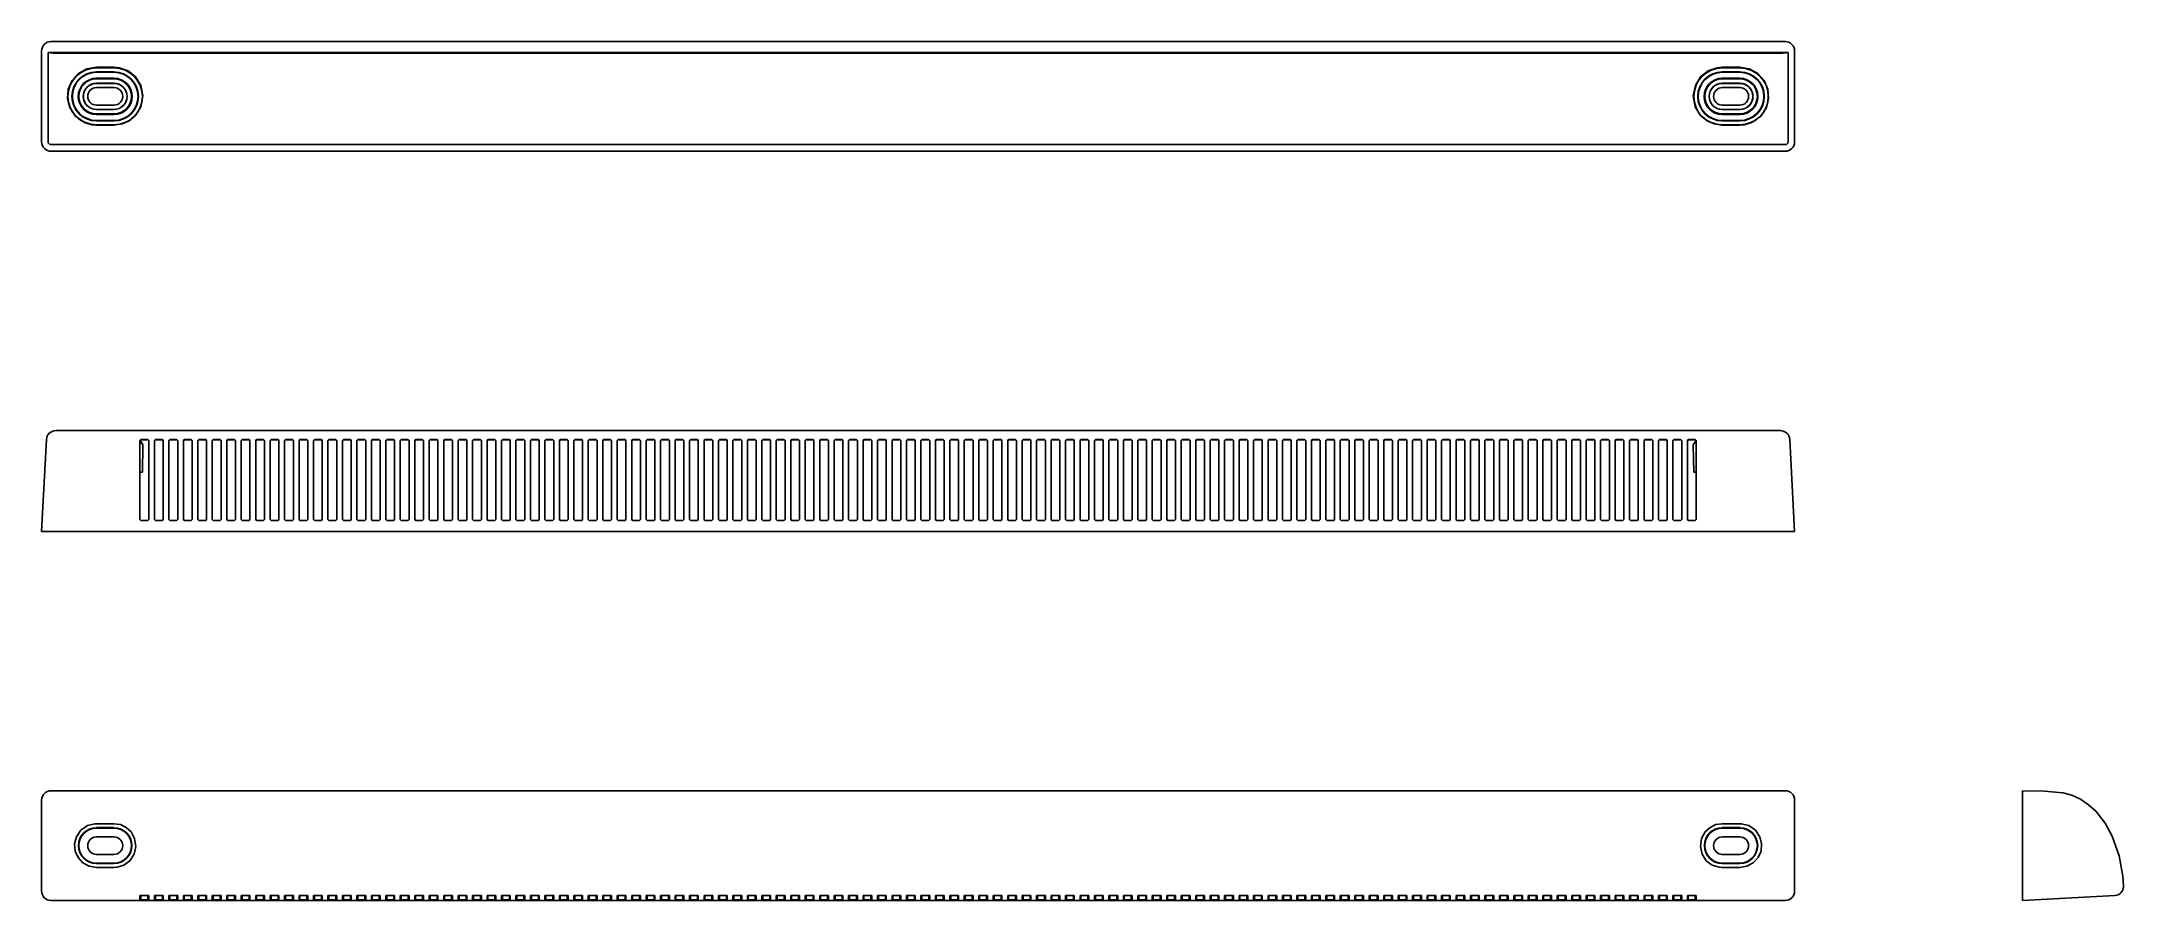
# Model space of a CAD drawing. Extents: x 23 to 261, y 47 to 145.
import ezdxf

# ---------------------------------------------------------------- set-up
doc = ezdxf.new("R2010")
doc.units = 0
doc.header["$MEASUREMENT"] = 0
doc.layers.get('0').update_dxf_attribs({"linetype": 'CONTINUOUS'})

msp = doc.modelspace()

# ---------------------------------------------------------------- linework, layer by layer
at = {"color": 7, "linetype": 'CONTINUOUS'}
for p, q in [((24.14, 145.24), (222.04, 145.24)), ((23.09, 144.19), (23.09, 133.79)), ((23.84, 143.99), (23.84, 133.79)), ((23.84, 143.99), (222.34, 143.99)), ((23.84, 143.99), (24.06, 143.97)), ((24.69, 143.94), (221.49, 143.94)), ((34.31, 143.98), (34.41, 143.98)), ((34.31, 143.94), (34.31, 143.98)), ((34.41, 143.94), (34.31, 143.94)), ((34.41, 143.98), (35.21, 143.98)), ((34.41, 143.94), (34.41, 143.98)), ((35.21, 143.94), (34.41, 143.94)), ((35.21, 143.98), (35.31, 143.98)), ((35.21, 143.94), (35.21, 143.98)), ((35.31, 143.94), (35.21, 143.94)), ((35.31, 143.98), (35.31, 143.94)), ((35.96, 143.98), (36.06, 143.98)), ((35.96, 143.94), (35.96, 143.98)), ((36.06, 143.94), (35.96, 143.94)), ((36.06, 143.98), (36.86, 143.98)), ((36.06, 143.94), (36.06, 143.98)), ((36.86, 143.94), (36.06, 143.94)), ((36.86, 143.98), (36.96, 143.98)), ((36.86, 143.94), (36.86, 143.98)), ((36.96, 143.94), (36.86, 143.94)), ((36.96, 143.98), (36.96, 143.94)), ((37.61, 143.98), (37.71, 143.98)), ((37.61, 143.94), (37.61, 143.98)), ((37.71, 143.94), (37.61, 143.94)), ((37.71, 143.98), (38.51, 143.98)), ((37.71, 143.94), (37.71, 143.98)), ((38.51, 143.94), (37.71, 143.94)), ((38.51, 143.98), (38.61, 143.98)), ((38.51, 143.94), (38.51, 143.98)), ((38.61, 143.94), (38.51, 143.94)), ((38.61, 143.98), (38.61, 143.94)), ((39.26, 143.98), (39.36, 143.98)), ((39.26, 143.94), (39.26, 143.98)), ((39.36, 143.94), (39.26, 143.94)), ((39.36, 143.98), (40.16, 143.98)), ((39.36, 143.94), (39.36, 143.98)), ((40.16, 143.94), (39.36, 143.94)), ((40.16, 143.98), (40.26, 143.98)), ((40.16, 143.94), (40.16, 143.98)), ((40.26, 143.94), (40.16, 143.94)), ((40.26, 143.98), (40.26, 143.94)), ((40.91, 143.98), (41.01, 143.98)), ((40.91, 143.94), (40.91, 143.98)), ((41.01, 143.94), (40.91, 143.94)), ((41.01, 143.98), (41.81, 143.98)), ((41.01, 143.94), (41.01, 143.98)), ((41.81, 143.94), (41.01, 143.94)), ((41.81, 143.98), (41.91, 143.98)), ((41.81, 143.94), (41.81, 143.98)), ((41.91, 143.94), (41.81, 143.94)), ((41.91, 143.98), (41.91, 143.94)), ((42.56, 143.98), (42.66, 143.98)), ((42.56, 143.94), (42.56, 143.98)), ((42.66, 143.94), (42.56, 143.94)), ((42.66, 143.98), (43.46, 143.98)), ((42.66, 143.94), (42.66, 143.98)), ((43.46, 143.94), (42.66, 143.94)), ((43.46, 143.98), (43.56, 143.98)), ((43.46, 143.94), (43.46, 143.98)), ((43.56, 143.94), (43.46, 143.94)), ((43.56, 143.98), (43.56, 143.94)), ((44.21, 143.98), (44.31, 143.98)), ((44.21, 143.94), (44.21, 143.98)), ((44.31, 143.94), (44.21, 143.94)), ((44.31, 143.98), (45.11, 143.98)), ((44.31, 143.94), (44.31, 143.98)), ((45.11, 143.94), (44.31, 143.94)), ((45.11, 143.98), (45.21, 143.98)), ((45.11, 143.94), (45.11, 143.98)), ((45.21, 143.94), (45.11, 143.94)), ((45.21, 143.98), (45.21, 143.94)), ((45.86, 143.98), (45.96, 143.98)), ((45.86, 143.94), (45.86, 143.98)), ((45.96, 143.94), (45.86, 143.94)), ((45.96, 143.98), (46.76, 143.98)), ((45.96, 143.94), (45.96, 143.98)), ((46.76, 143.94), (45.96, 143.94)), ((46.76, 143.98), (46.86, 143.98)), ((46.76, 143.94), (46.76, 143.98)), ((46.86, 143.94), (46.76, 143.94)), ((46.86, 143.98), (46.86, 143.94)), ((47.51, 143.98), (47.61, 143.98)), ((47.51, 143.94), (47.51, 143.98)), ((47.61, 143.94), (47.51, 143.94)), ((47.61, 143.98), (48.41, 143.98)), ((47.61, 143.94), (47.61, 143.98)), ((48.41, 143.94), (47.61, 143.94)), ((48.41, 143.98), (48.51, 143.98)), ((48.41, 143.94), (48.41, 143.98)), ((48.51, 143.94), (48.41, 143.94)), ((48.51, 143.98), (48.51, 143.94)), ((49.16, 143.98), (49.26, 143.98)), ((49.16, 143.94), (49.16, 143.98)), ((49.26, 143.94), (49.16, 143.94)), ((49.26, 143.98), (50.06, 143.98)), ((49.26, 143.94), (49.26, 143.98)), ((50.06, 143.94), (49.26, 143.94)), ((50.06, 143.98), (50.16, 143.98)), ((50.06, 143.94), (50.06, 143.98)), ((50.16, 143.94), (50.06, 143.94)), ((50.16, 143.98), (50.16, 143.94)), ((50.81, 143.98), (50.91, 143.98)), ((50.81, 143.94), (50.81, 143.98)), ((50.91, 143.94), (50.81, 143.94)), ((50.91, 143.98), (51.71, 143.98)), ((50.91, 143.94), (50.91, 143.98)), ((51.71, 143.94), (50.91, 143.94)), ((51.71, 143.98), (51.81, 143.98)), ((51.71, 143.94), (51.71, 143.98)), ((51.81, 143.94), (51.71, 143.94)), ((51.81, 143.98), (51.81, 143.94)), ((52.46, 143.98), (52.56, 143.98)), ((52.46, 143.94), (52.46, 143.98)), ((52.56, 143.94), (52.46, 143.94)), ((52.56, 143.98), (53.36, 143.98)), ((52.56, 143.94), (52.56, 143.98)), ((53.36, 143.94), (52.56, 143.94)), ((53.36, 143.98), (53.46, 143.98)), ((53.36, 143.94), (53.36, 143.98)), ((53.46, 143.94), (53.36, 143.94)), ((53.46, 143.98), (53.46, 143.94)), ((54.11, 143.98), (54.21, 143.98)), ((54.11, 143.94), (54.11, 143.98)), ((54.21, 143.94), (54.11, 143.94)), ((54.21, 143.98), (55.01, 143.98)), ((54.21, 143.94), (54.21, 143.98)), ((55.01, 143.94), (54.21, 143.94)), ((55.01, 143.98), (55.11, 143.98)), ((55.01, 143.94), (55.01, 143.98)), ((55.11, 143.94), (55.01, 143.94)), ((55.11, 143.98), (55.11, 143.94)), ((55.76, 143.98), (55.86, 143.98)), ((55.76, 143.94), (55.76, 143.98)), ((55.86, 143.94), (55.76, 143.94)), ((55.86, 143.98), (56.66, 143.98)), ((55.86, 143.94), (55.86, 143.98)), ((56.66, 143.94), (55.86, 143.94)), ((56.66, 143.98), (56.76, 143.98)), ((56.66, 143.94), (56.66, 143.98)), ((56.76, 143.94), (56.66, 143.94)), ((56.76, 143.98), (56.76, 143.94)), ((57.41, 143.98), (57.51, 143.98)), ((57.41, 143.94), (57.41, 143.98)), ((57.51, 143.94), (57.41, 143.94)), ((57.51, 143.98), (58.31, 143.98)), ((57.51, 143.94), (57.51, 143.98)), ((58.31, 143.94), (57.51, 143.94)), ((58.31, 143.98), (58.41, 143.98)), ((58.31, 143.94), (58.31, 143.98)), ((58.41, 143.94), (58.31, 143.94)), ((58.41, 143.98), (58.41, 143.94)), ((59.06, 143.98), (59.16, 143.98)), ((59.06, 143.94), (59.06, 143.98)), ((59.16, 143.94), (59.06, 143.94)), ((59.16, 143.98), (59.96, 143.98)), ((59.16, 143.94), (59.16, 143.98)), ((59.96, 143.94), (59.16, 143.94)), ((59.96, 143.98), (60.06, 143.98)), ((59.96, 143.94), (59.96, 143.98)), ((60.06, 143.94), (59.96, 143.94)), ((60.06, 143.98), (60.06, 143.94)), ((60.71, 143.98), (60.81, 143.98)), ((60.71, 143.94), (60.71, 143.98)), ((60.81, 143.94), (60.71, 143.94)), ((60.81, 143.98), (61.61, 143.98)), ((60.81, 143.94), (60.81, 143.98)), ((61.61, 143.94), (60.81, 143.94)), ((61.61, 143.98), (61.71, 143.98)), ((61.61, 143.94), (61.61, 143.98)), ((61.71, 143.94), (61.61, 143.94)), ((61.71, 143.98), (61.71, 143.94)), ((62.36, 143.98), (62.46, 143.98)), ((62.36, 143.94), (62.36, 143.98)), ((62.46, 143.94), (62.36, 143.94)), ((62.46, 143.98), (63.26, 143.98)), ((62.46, 143.94), (62.46, 143.98)), ((63.26, 143.94), (62.46, 143.94)), ((63.26, 143.98), (63.36, 143.98)), ((63.26, 143.94), (63.26, 143.98)), ((63.36, 143.94), (63.26, 143.94)), ((63.36, 143.98), (63.36, 143.94)), ((64.01, 143.98), (64.11, 143.98)), ((64.01, 143.94), (64.01, 143.98)), ((64.11, 143.94), (64.01, 143.94)), ((64.11, 143.98), (64.91, 143.98)), ((64.11, 143.94), (64.11, 143.98)), ((64.91, 143.94), (64.11, 143.94)), ((64.91, 143.98), (65.01, 143.98)), ((64.91, 143.94), (64.91, 143.98)), ((65.01, 143.94), (64.91, 143.94)), ((65.01, 143.98), (65.01, 143.94)), ((65.66, 143.98), (65.76, 143.98)), ((65.66, 143.94), (65.66, 143.98)), ((65.76, 143.94), (65.66, 143.94)), ((65.76, 143.98), (66.56, 143.98)), ((65.76, 143.94), (65.76, 143.98)), ((66.56, 143.94), (65.76, 143.94)), ((66.56, 143.98), (66.66, 143.98)), ((66.56, 143.94), (66.56, 143.98)), ((66.66, 143.94), (66.56, 143.94)), ((66.66, 143.98), (66.66, 143.94)), ((67.31, 143.98), (67.41, 143.98)), ((67.31, 143.94), (67.31, 143.98)), ((67.41, 143.94), (67.31, 143.94)), ((67.41, 143.98), (68.21, 143.98)), ((67.41, 143.94), (67.41, 143.98)), ((68.21, 143.94), (67.41, 143.94)), ((68.21, 143.98), (68.31, 143.98)), ((68.21, 143.94), (68.21, 143.98)), ((68.31, 143.94), (68.21, 143.94)), ((68.31, 143.98), (68.31, 143.94)), ((68.96, 143.98), (69.06, 143.98)), ((68.96, 143.94), (68.96, 143.98)), ((69.06, 143.94), (68.96, 143.94)), ((69.06, 143.98), (69.86, 143.98)), ((69.06, 143.94), (69.06, 143.98)), ((69.86, 143.94), (69.06, 143.94)), ((69.86, 143.98), (69.96, 143.98)), ((69.86, 143.94), (69.86, 143.98)), ((69.96, 143.94), (69.86, 143.94)), ((69.96, 143.98), (69.96, 143.94)), ((70.61, 143.98), (70.71, 143.98)), ((70.61, 143.94), (70.61, 143.98)), ((70.71, 143.94), (70.61, 143.94)), ((70.71, 143.98), (71.51, 143.98)), ((70.71, 143.94), (70.71, 143.98)), ((71.51, 143.94), (70.71, 143.94)), ((71.51, 143.98), (71.61, 143.98)), ((71.51, 143.94), (71.51, 143.98)), ((71.61, 143.94), (71.51, 143.94)), ((71.61, 143.98), (71.61, 143.94)), ((72.26, 143.98), (72.36, 143.98)), ((72.26, 143.94), (72.26, 143.98)), ((72.36, 143.94), (72.26, 143.94)), ((72.36, 143.98), (73.16, 143.98)), ((72.36, 143.94), (72.36, 143.98)), ((73.16, 143.94), (72.36, 143.94)), ((73.16, 143.98), (73.26, 143.98)), ((73.16, 143.94), (73.16, 143.98)), ((73.26, 143.94), (73.16, 143.94)), ((73.26, 143.98), (73.26, 143.94)), ((73.91, 143.98), (74.01, 143.98)), ((73.91, 143.94), (73.91, 143.98)), ((74.01, 143.94), (73.91, 143.94)), ((74.01, 143.98), (74.81, 143.98)), ((74.01, 143.94), (74.01, 143.98)), ((74.81, 143.94), (74.01, 143.94)), ((74.81, 143.98), (74.91, 143.98)), ((74.81, 143.94), (74.81, 143.98)), ((74.91, 143.94), (74.81, 143.94)), ((74.91, 143.98), (74.91, 143.94)), ((75.56, 143.98), (75.66, 143.98)), ((75.56, 143.94), (75.56, 143.98)), ((75.66, 143.94), (75.56, 143.94)), ((75.66, 143.98), (76.46, 143.98)), ((75.66, 143.94), (75.66, 143.98)), ((76.46, 143.94), (75.66, 143.94)), ((76.46, 143.98), (76.56, 143.98)), ((76.46, 143.94), (76.46, 143.98)), ((76.56, 143.94), (76.46, 143.94)), ((76.56, 143.98), (76.56, 143.94)), ((77.21, 143.98), (77.31, 143.98)), ((77.21, 143.94), (77.21, 143.98)), ((77.31, 143.94), (77.21, 143.94)), ((77.31, 143.98), (78.11, 143.98)), ((77.31, 143.94), (77.31, 143.98)), ((78.11, 143.94), (77.31, 143.94)), ((78.11, 143.98), (78.21, 143.98)), ((78.11, 143.94), (78.11, 143.98)), ((78.21, 143.94), (78.11, 143.94)), ((78.21, 143.98), (78.21, 143.94)), ((78.86, 143.98), (78.96, 143.98)), ((78.86, 143.94), (78.86, 143.98)), ((78.96, 143.94), (78.86, 143.94)), ((78.96, 143.98), (79.76, 143.98)), ((78.96, 143.94), (78.96, 143.98)), ((79.76, 143.94), (78.96, 143.94)), ((79.76, 143.98), (79.86, 143.98)), ((79.76, 143.94), (79.76, 143.98)), ((79.86, 143.94), (79.76, 143.94)), ((79.86, 143.98), (79.86, 143.94)), ((80.51, 143.98), (80.61, 143.98)), ((80.51, 143.94), (80.51, 143.98)), ((80.61, 143.94), (80.51, 143.94)), ((80.61, 143.98), (81.41, 143.98)), ((80.61, 143.94), (80.61, 143.98)), ((81.41, 143.94), (80.61, 143.94)), ((81.41, 143.98), (81.51, 143.98)), ((81.41, 143.94), (81.41, 143.98)), ((81.51, 143.94), (81.41, 143.94)), ((81.51, 143.98), (81.51, 143.94)), ((82.16, 143.98), (82.26, 143.98)), ((82.16, 143.94), (82.16, 143.98)), ((82.26, 143.94), (82.16, 143.94)), ((82.26, 143.98), (83.06, 143.98)), ((82.26, 143.94), (82.26, 143.98)), ((83.06, 143.94), (82.26, 143.94)), ((83.06, 143.98), (83.16, 143.98)), ((83.06, 143.94), (83.06, 143.98)), ((83.16, 143.94), (83.06, 143.94)), ((83.16, 143.98), (83.16, 143.94)), ((83.81, 143.98), (83.91, 143.98)), ((83.81, 143.94), (83.81, 143.98)), ((83.91, 143.94), (83.81, 143.94)), ((83.91, 143.98), (84.71, 143.98)), ((83.91, 143.94), (83.91, 143.98)), ((84.71, 143.94), (83.91, 143.94)), ((84.71, 143.98), (84.81, 143.98)), ((84.71, 143.94), (84.71, 143.98)), ((84.81, 143.94), (84.71, 143.94)), ((84.81, 143.98), (84.81, 143.94)), ((85.46, 143.98), (85.56, 143.98)), ((85.46, 143.94), (85.46, 143.98)), ((85.56, 143.94), (85.46, 143.94)), ((85.56, 143.98), (86.36, 143.98)), ((85.56, 143.94), (85.56, 143.98)), ((86.36, 143.94), (85.56, 143.94)), ((86.36, 143.98), (86.46, 143.98)), ((86.36, 143.94), (86.36, 143.98)), ((86.46, 143.94), (86.36, 143.94)), ((86.46, 143.98), (86.46, 143.94)), ((87.11, 143.98), (87.21, 143.98)), ((87.11, 143.94), (87.11, 143.98)), ((87.21, 143.94), (87.11, 143.94)), ((87.21, 143.98), (88.01, 143.98)), ((87.21, 143.94), (87.21, 143.98)), ((88.01, 143.94), (87.21, 143.94)), ((88.01, 143.98), (88.11, 143.98)), ((88.01, 143.94), (88.01, 143.98)), ((88.11, 143.94), (88.01, 143.94)), ((88.11, 143.98), (88.11, 143.94)), ((88.76, 143.98), (88.86, 143.98)), ((88.76, 143.94), (88.76, 143.98)), ((88.86, 143.94), (88.76, 143.94)), ((88.86, 143.98), (89.66, 143.98)), ((88.86, 143.94), (88.86, 143.98)), ((89.66, 143.94), (88.86, 143.94)), ((89.66, 143.98), (89.76, 143.98)), ((89.66, 143.94), (89.66, 143.98)), ((89.76, 143.94), (89.66, 143.94)), ((89.76, 143.98), (89.76, 143.94)), ((90.41, 143.98), (90.51, 143.98)), ((90.41, 143.94), (90.41, 143.98)), ((90.51, 143.94), (90.41, 143.94)), ((90.51, 143.98), (91.31, 143.98)), ((90.51, 143.94), (90.51, 143.98)), ((91.31, 143.94), (90.51, 143.94)), ((91.31, 143.98), (91.41, 143.98)), ((91.31, 143.94), (91.31, 143.98)), ((91.41, 143.94), (91.31, 143.94)), ((91.41, 143.98), (91.41, 143.94)), ((92.06, 143.98), (92.16, 143.98)), ((92.06, 143.94), (92.06, 143.98)), ((92.16, 143.94), (92.06, 143.94)), ((92.16, 143.98), (92.96, 143.98)), ((92.16, 143.94), (92.16, 143.98)), ((92.96, 143.94), (92.16, 143.94)), ((92.96, 143.98), (93.06, 143.98)), ((92.96, 143.94), (92.96, 143.98)), ((93.06, 143.94), (92.96, 143.94)), ((93.06, 143.98), (93.06, 143.94)), ((93.71, 143.98), (93.81, 143.98)), ((93.71, 143.94), (93.71, 143.98)), ((93.81, 143.94), (93.71, 143.94)), ((93.81, 143.98), (94.61, 143.98)), ((93.81, 143.94), (93.81, 143.98)), ((94.61, 143.94), (93.81, 143.94)), ((94.61, 143.98), (94.71, 143.98)), ((94.61, 143.94), (94.61, 143.98)), ((94.71, 143.94), (94.61, 143.94)), ((94.71, 143.98), (94.71, 143.94)), ((95.36, 143.98), (95.46, 143.98)), ((95.36, 143.94), (95.36, 143.98)), ((95.46, 143.94), (95.36, 143.94)), ((95.46, 143.98), (96.26, 143.98)), ((95.46, 143.94), (95.46, 143.98)), ((96.26, 143.94), (95.46, 143.94)), ((96.26, 143.98), (96.36, 143.98)), ((96.26, 143.94), (96.26, 143.98)), ((96.36, 143.94), (96.26, 143.94)), ((96.36, 143.98), (96.36, 143.94)), ((97.01, 143.98), (97.11, 143.98)), ((97.01, 143.94), (97.01, 143.98)), ((97.11, 143.94), (97.01, 143.94)), ((97.11, 143.98), (97.91, 143.98)), ((97.11, 143.94), (97.11, 143.98)), ((97.91, 143.94), (97.11, 143.94)), ((97.91, 143.98), (98.01, 143.98)), ((97.91, 143.94), (97.91, 143.98)), ((98.01, 143.94), (97.91, 143.94)), ((98.01, 143.98), (98.01, 143.94)), ((98.66, 143.98), (98.76, 143.98)), ((98.66, 143.94), (98.66, 143.98)), ((98.76, 143.94), (98.66, 143.94)), ((98.76, 143.98), (99.56, 143.98)), ((98.76, 143.94), (98.76, 143.98)), ((99.56, 143.94), (98.76, 143.94)), ((99.56, 143.98), (99.66, 143.98)), ((99.56, 143.94), (99.56, 143.98)), ((99.66, 143.94), (99.56, 143.94)), ((99.66, 143.98), (99.66, 143.94)), ((100.31, 143.98), (100.41, 143.98)), ((100.31, 143.94), (100.31, 143.98)), ((100.41, 143.94), (100.31, 143.94)), ((100.41, 143.98), (101.21, 143.98)), ((100.41, 143.94), (100.41, 143.98)), ((101.21, 143.94), (100.41, 143.94)), ((101.21, 143.98), (101.31, 143.98)), ((101.21, 143.94), (101.21, 143.98)), ((101.31, 143.94), (101.21, 143.94)), ((101.31, 143.98), (101.31, 143.94)), ((101.96, 143.98), (102.06, 143.98)), ((101.96, 143.94), (101.96, 143.98)), ((102.06, 143.94), (101.96, 143.94)), ((102.06, 143.98), (102.86, 143.98)), ((102.06, 143.94), (102.06, 143.98)), ((102.86, 143.94), (102.06, 143.94)), ((102.86, 143.98), (102.96, 143.98)), ((102.86, 143.94), (102.86, 143.98)), ((102.96, 143.94), (102.86, 143.94)), ((102.96, 143.98), (102.96, 143.94)), ((103.61, 143.98), (103.71, 143.98)), ((103.61, 143.94), (103.61, 143.98)), ((103.71, 143.94), (103.61, 143.94)), ((103.71, 143.98), (104.51, 143.98)), ((103.71, 143.94), (103.71, 143.98)), ((104.51, 143.94), (103.71, 143.94)), ((104.51, 143.98), (104.61, 143.98)), ((104.51, 143.94), (104.51, 143.98)), ((104.61, 143.94), (104.51, 143.94)), ((104.61, 143.98), (104.61, 143.94)), ((105.26, 143.98), (105.36, 143.98)), ((105.26, 143.94), (105.26, 143.98)), ((105.36, 143.94), (105.26, 143.94)), ((105.36, 143.98), (106.16, 143.98)), ((105.36, 143.94), (105.36, 143.98)), ((106.16, 143.94), (105.36, 143.94)), ((106.16, 143.98), (106.26, 143.98)), ((106.16, 143.94), (106.16, 143.98)), ((106.26, 143.94), (106.16, 143.94)), ((106.26, 143.98), (106.26, 143.94)), ((106.91, 143.98), (107.01, 143.98)), ((106.91, 143.94), (106.91, 143.98)), ((107.01, 143.94), (106.91, 143.94)), ((107.01, 143.98), (107.81, 143.98)), ((107.01, 143.94), (107.01, 143.98)), ((107.81, 143.94), (107.01, 143.94)), ((107.81, 143.98), (107.91, 143.98)), ((107.81, 143.94), (107.81, 143.98)), ((107.91, 143.94), (107.81, 143.94)), ((107.91, 143.98), (107.91, 143.94)), ((108.56, 143.98), (108.66, 143.98)), ((108.56, 143.94), (108.56, 143.98)), ((108.66, 143.94), (108.56, 143.94)), ((108.66, 143.98), (109.46, 143.98)), ((108.66, 143.94), (108.66, 143.98)), ((109.46, 143.94), (108.66, 143.94)), ((109.46, 143.98), (109.56, 143.98)), ((109.46, 143.94), (109.46, 143.98)), ((109.56, 143.94), (109.46, 143.94)), ((109.56, 143.98), (109.56, 143.94)), ((110.21, 143.98), (110.31, 143.98)), ((110.21, 143.94), (110.21, 143.98)), ((110.31, 143.94), (110.21, 143.94)), ((110.31, 143.98), (111.11, 143.98)), ((110.31, 143.94), (110.31, 143.98)), ((111.11, 143.94), (110.31, 143.94)), ((111.11, 143.98), (111.21, 143.98)), ((111.11, 143.94), (111.11, 143.98)), ((111.21, 143.94), (111.11, 143.94)), ((111.21, 143.98), (111.21, 143.94)), ((111.86, 143.98), (111.96, 143.98)), ((111.86, 143.94), (111.86, 143.98)), ((111.96, 143.94), (111.86, 143.94)), ((111.96, 143.98), (112.76, 143.98)), ((111.96, 143.94), (111.96, 143.98)), ((112.76, 143.94), (111.96, 143.94)), ((112.76, 143.98), (112.86, 143.98)), ((112.76, 143.94), (112.76, 143.98)), ((112.86, 143.94), (112.76, 143.94)), ((112.86, 143.98), (112.86, 143.94)), ((113.51, 143.98), (113.61, 143.98)), ((113.51, 143.94), (113.51, 143.98)), ((113.61, 143.94), (113.51, 143.94)), ((113.61, 143.98), (114.41, 143.98)), ((113.61, 143.94), (113.61, 143.98)), ((114.41, 143.94), (113.61, 143.94)), ((114.41, 143.98), (114.51, 143.98)), ((114.41, 143.94), (114.41, 143.98)), ((114.51, 143.94), (114.41, 143.94)), ((114.51, 143.98), (114.51, 143.94)), ((115.16, 143.98), (115.26, 143.98)), ((115.16, 143.94), (115.16, 143.98)), ((115.26, 143.94), (115.16, 143.94)), ((115.26, 143.98), (116.06, 143.98)), ((115.26, 143.94), (115.26, 143.98)), ((116.06, 143.94), (115.26, 143.94)), ((116.06, 143.98), (116.16, 143.98)), ((116.06, 143.94), (116.06, 143.98)), ((116.16, 143.94), (116.06, 143.94)), ((116.16, 143.98), (116.16, 143.94)), ((116.81, 143.98), (116.91, 143.98)), ((116.81, 143.94), (116.81, 143.98)), ((116.91, 143.94), (116.81, 143.94)), ((116.91, 143.98), (117.71, 143.98)), ((116.91, 143.94), (116.91, 143.98)), ((117.71, 143.94), (116.91, 143.94)), ((117.71, 143.98), (117.81, 143.98)), ((117.71, 143.94), (117.71, 143.98)), ((117.81, 143.94), (117.71, 143.94)), ((117.81, 143.98), (117.81, 143.94)), ((118.46, 143.98), (118.56, 143.98)), ((118.46, 143.94), (118.46, 143.98)), ((118.56, 143.94), (118.46, 143.94)), ((118.56, 143.98), (119.36, 143.98)), ((118.56, 143.94), (118.56, 143.98)), ((119.36, 143.94), (118.56, 143.94)), ((119.36, 143.98), (119.46, 143.98)), ((119.36, 143.94), (119.36, 143.98)), ((119.46, 143.94), (119.36, 143.94)), ((119.46, 143.98), (119.46, 143.94)), ((120.11, 143.98), (120.21, 143.98)), ((120.11, 143.94), (120.11, 143.98)), ((120.21, 143.94), (120.11, 143.94)), ((120.21, 143.98), (121.01, 143.98)), ((120.21, 143.94), (120.21, 143.98)), ((121.01, 143.94), (120.21, 143.94)), ((121.01, 143.98), (121.11, 143.98)), ((121.01, 143.94), (121.01, 143.98)), ((121.11, 143.94), (121.01, 143.94)), ((121.11, 143.98), (121.11, 143.94)), ((121.76, 143.98), (121.86, 143.98)), ((121.76, 143.94), (121.76, 143.98)), ((121.86, 143.94), (121.76, 143.94)), ((121.86, 143.98), (122.66, 143.98)), ((121.86, 143.94), (121.86, 143.98)), ((122.66, 143.94), (121.86, 143.94)), ((122.66, 143.98), (122.76, 143.98)), ((122.66, 143.94), (122.66, 143.98)), ((122.76, 143.94), (122.66, 143.94)), ((122.76, 143.98), (122.76, 143.94)), ((123.51, 143.98), (123.41, 143.98)), ((123.41, 143.98), (123.41, 143.94)), ((123.41, 143.94), (123.51, 143.94)), ((124.31, 143.98), (123.51, 143.98)), ((123.51, 143.94), (123.51, 143.98)), ((123.51, 143.94), (124.31, 143.94)), ((124.41, 143.98), (124.31, 143.98)), ((124.31, 143.94), (124.31, 143.98)), ((124.31, 143.94), (124.41, 143.94)), ((124.41, 143.94), (124.41, 143.98)), ((125.16, 143.98), (125.06, 143.98)), ((125.06, 143.98), (125.06, 143.94)), ((125.06, 143.94), (125.16, 143.94)), ((125.96, 143.98), (125.16, 143.98)), ((125.16, 143.94), (125.16, 143.98)), ((125.16, 143.94), (125.96, 143.94)), ((126.06, 143.98), (125.96, 143.98)), ((125.96, 143.94), (125.96, 143.98)), ((125.96, 143.94), (126.06, 143.94)), ((126.06, 143.94), (126.06, 143.98)), ((126.81, 143.98), (126.71, 143.98)), ((126.71, 143.98), (126.71, 143.94)), ((126.71, 143.94), (126.81, 143.94)), ((127.61, 143.98), (126.81, 143.98)), ((126.81, 143.94), (126.81, 143.98)), ((126.81, 143.94), (127.61, 143.94)), ((127.71, 143.98), (127.61, 143.98)), ((127.61, 143.94), (127.61, 143.98)), ((127.61, 143.94), (127.71, 143.94)), ((127.71, 143.94), (127.71, 143.98)), ((128.46, 143.98), (128.36, 143.98)), ((128.36, 143.98), (128.36, 143.94)), ((128.36, 143.94), (128.46, 143.94)), ((129.26, 143.98), (128.46, 143.98)), ((128.46, 143.94), (128.46, 143.98)), ((128.46, 143.94), (129.26, 143.94)), ((129.36, 143.98), (129.26, 143.98)), ((129.26, 143.94), (129.26, 143.98)), ((129.26, 143.94), (129.36, 143.94)), ((129.36, 143.94), (129.36, 143.98)), ((130.11, 143.98), (130.01, 143.98)), ((130.01, 143.98), (130.01, 143.94)), ((130.01, 143.94), (130.11, 143.94)), ((130.91, 143.98), (130.11, 143.98)), ((130.11, 143.94), (130.11, 143.98)), ((130.11, 143.94), (130.91, 143.94)), ((131.01, 143.98), (130.91, 143.98)), ((130.91, 143.94), (130.91, 143.98)), ((130.91, 143.94), (131.01, 143.94)), ((131.01, 143.94), (131.01, 143.98)), ((131.76, 143.98), (131.66, 143.98)), ((131.66, 143.98), (131.66, 143.94)), ((131.66, 143.94), (131.76, 143.94)), ((132.56, 143.98), (131.76, 143.98)), ((131.76, 143.94), (131.76, 143.98)), ((131.76, 143.94), (132.56, 143.94)), ((132.66, 143.98), (132.56, 143.98)), ((132.56, 143.94), (132.56, 143.98)), ((132.56, 143.94), (132.66, 143.94)), ((132.66, 143.94), (132.66, 143.98)), ((133.41, 143.98), (133.31, 143.98)), ((133.31, 143.98), (133.31, 143.94)), ((133.31, 143.94), (133.41, 143.94)), ((134.21, 143.98), (133.41, 143.98)), ((133.41, 143.94), (133.41, 143.98)), ((133.41, 143.94), (134.21, 143.94)), ((134.31, 143.98), (134.21, 143.98)), ((134.21, 143.94), (134.21, 143.98)), ((134.21, 143.94), (134.31, 143.94)), ((134.31, 143.94), (134.31, 143.98)), ((135.06, 143.98), (134.96, 143.98)), ((134.96, 143.98), (134.96, 143.94)), ((134.96, 143.94), (135.06, 143.94)), ((135.86, 143.98), (135.06, 143.98)), ((135.06, 143.94), (135.06, 143.98)), ((135.06, 143.94), (135.86, 143.94)), ((135.96, 143.98), (135.86, 143.98)), ((135.86, 143.94), (135.86, 143.98)), ((135.86, 143.94), (135.96, 143.94)), ((135.96, 143.94), (135.96, 143.98)), ((136.71, 143.98), (136.61, 143.98)), ((136.61, 143.98), (136.61, 143.94)), ((136.61, 143.94), (136.71, 143.94)), ((137.51, 143.98), (136.71, 143.98)), ((136.71, 143.94), (136.71, 143.98)), ((136.71, 143.94), (137.51, 143.94)), ((137.61, 143.98), (137.51, 143.98)), ((137.51, 143.94), (137.51, 143.98)), ((137.51, 143.94), (137.61, 143.94)), ((137.61, 143.94), (137.61, 143.98)), ((138.36, 143.98), (138.26, 143.98)), ((138.26, 143.98), (138.26, 143.94)), ((138.26, 143.94), (138.36, 143.94)), ((139.16, 143.98), (138.36, 143.98)), ((138.36, 143.94), (138.36, 143.98)), ((138.36, 143.94), (139.16, 143.94)), ((139.26, 143.98), (139.16, 143.98)), ((139.16, 143.94), (139.16, 143.98)), ((139.16, 143.94), (139.26, 143.94)), ((139.26, 143.94), (139.26, 143.98)), ((140.01, 143.98), (139.91, 143.98)), ((139.91, 143.98), (139.91, 143.94)), ((139.91, 143.94), (140.01, 143.94)), ((140.81, 143.98), (140.01, 143.98)), ((140.01, 143.94), (140.01, 143.98)), ((140.01, 143.94), (140.81, 143.94)), ((140.91, 143.98), (140.81, 143.98)), ((140.81, 143.94), (140.81, 143.98)), ((140.81, 143.94), (140.91, 143.94)), ((140.91, 143.94), (140.91, 143.98)), ((141.66, 143.98), (141.56, 143.98)), ((141.56, 143.98), (141.56, 143.94)), ((141.56, 143.94), (141.66, 143.94)), ((142.46, 143.98), (141.66, 143.98)), ((141.66, 143.94), (141.66, 143.98)), ((141.66, 143.94), (142.46, 143.94)), ((142.56, 143.98), (142.46, 143.98)), ((142.46, 143.94), (142.46, 143.98)), ((142.46, 143.94), (142.56, 143.94)), ((142.56, 143.94), (142.56, 143.98)), ((143.31, 143.98), (143.21, 143.98)), ((143.21, 143.98), (143.21, 143.94)), ((143.21, 143.94), (143.31, 143.94)), ((144.11, 143.98), (143.31, 143.98)), ((143.31, 143.94), (143.31, 143.98)), ((143.31, 143.94), (144.11, 143.94)), ((144.21, 143.98), (144.11, 143.98)), ((144.11, 143.94), (144.11, 143.98)), ((144.11, 143.94), (144.21, 143.94)), ((144.21, 143.94), (144.21, 143.98)), ((144.96, 143.98), (144.86, 143.98)), ((144.86, 143.98), (144.86, 143.94)), ((144.86, 143.94), (144.96, 143.94)), ((145.76, 143.98), (144.96, 143.98)), ((144.96, 143.94), (144.96, 143.98)), ((144.96, 143.94), (145.76, 143.94)), ((145.86, 143.98), (145.76, 143.98)), ((145.76, 143.94), (145.76, 143.98)), ((145.76, 143.94), (145.86, 143.94)), ((145.86, 143.94), (145.86, 143.98)), ((146.61, 143.98), (146.51, 143.98)), ((146.51, 143.98), (146.51, 143.94)), ((146.51, 143.94), (146.61, 143.94)), ((147.41, 143.98), (146.61, 143.98)), ((146.61, 143.94), (146.61, 143.98)), ((146.61, 143.94), (147.41, 143.94)), ((147.51, 143.98), (147.41, 143.98)), ((147.41, 143.94), (147.41, 143.98)), ((147.41, 143.94), (147.51, 143.94)), ((147.51, 143.94), (147.51, 143.98)), ((148.26, 143.98), (148.16, 143.98)), ((148.16, 143.98), (148.16, 143.94)), ((148.16, 143.94), (148.26, 143.94)), ((149.06, 143.98), (148.26, 143.98)), ((148.26, 143.94), (148.26, 143.98)), ((148.26, 143.94), (149.06, 143.94)), ((149.16, 143.98), (149.06, 143.98)), ((149.06, 143.94), (149.06, 143.98)), ((149.06, 143.94), (149.16, 143.94)), ((149.16, 143.94), (149.16, 143.98)), ((149.91, 143.98), (149.81, 143.98)), ((149.81, 143.98), (149.81, 143.94)), ((149.81, 143.94), (149.91, 143.94)), ((150.71, 143.98), (149.91, 143.98)), ((149.91, 143.94), (149.91, 143.98)), ((149.91, 143.94), (150.71, 143.94)), ((150.81, 143.98), (150.71, 143.98)), ((150.71, 143.94), (150.71, 143.98)), ((150.71, 143.94), (150.81, 143.94)), ((150.81, 143.94), (150.81, 143.98)), ((151.56, 143.98), (151.46, 143.98)), ((151.46, 143.98), (151.46, 143.94)), ((151.46, 143.94), (151.56, 143.94)), ((152.36, 143.98), (151.56, 143.98)), ((151.56, 143.94), (151.56, 143.98)), ((151.56, 143.94), (152.36, 143.94)), ((152.46, 143.98), (152.36, 143.98)), ((152.36, 143.94), (152.36, 143.98)), ((152.36, 143.94), (152.46, 143.94)), ((152.46, 143.94), (152.46, 143.98)), ((153.21, 143.98), (153.11, 143.98)), ((153.11, 143.98), (153.11, 143.94)), ((153.11, 143.94), (153.21, 143.94)), ((154.01, 143.98), (153.21, 143.98)), ((153.21, 143.94), (153.21, 143.98)), ((153.21, 143.94), (154.01, 143.94)), ((154.11, 143.98), (154.01, 143.98)), ((154.01, 143.94), (154.01, 143.98)), ((154.01, 143.94), (154.11, 143.94)), ((154.11, 143.94), (154.11, 143.98)), ((154.86, 143.98), (154.76, 143.98)), ((154.76, 143.98), (154.76, 143.94)), ((154.76, 143.94), (154.86, 143.94)), ((155.66, 143.98), (154.86, 143.98)), ((154.86, 143.94), (154.86, 143.98)), ((154.86, 143.94), (155.66, 143.94)), ((155.76, 143.98), (155.66, 143.98)), ((155.66, 143.94), (155.66, 143.98)), ((155.66, 143.94), (155.76, 143.94)), ((155.76, 143.94), (155.76, 143.98)), ((156.51, 143.98), (156.41, 143.98)), ((156.41, 143.98), (156.41, 143.94)), ((156.41, 143.94), (156.51, 143.94)), ((157.31, 143.98), (156.51, 143.98)), ((156.51, 143.94), (156.51, 143.98)), ((156.51, 143.94), (157.31, 143.94)), ((157.41, 143.98), (157.31, 143.98)), ((157.31, 143.94), (157.31, 143.98)), ((157.31, 143.94), (157.41, 143.94)), ((157.41, 143.94), (157.41, 143.98)), ((158.16, 143.98), (158.06, 143.98)), ((158.06, 143.98), (158.06, 143.94)), ((158.06, 143.94), (158.16, 143.94)), ((158.96, 143.98), (158.16, 143.98)), ((158.16, 143.94), (158.16, 143.98)), ((158.16, 143.94), (158.96, 143.94)), ((159.06, 143.98), (158.96, 143.98)), ((158.96, 143.94), (158.96, 143.98)), ((158.96, 143.94), (159.06, 143.94)), ((159.06, 143.94), (159.06, 143.98)), ((159.81, 143.98), (159.71, 143.98)), ((159.71, 143.98), (159.71, 143.94)), ((159.71, 143.94), (159.81, 143.94)), ((160.61, 143.98), (159.81, 143.98)), ((159.81, 143.94), (159.81, 143.98)), ((159.81, 143.94), (160.61, 143.94)), ((160.71, 143.98), (160.61, 143.98)), ((160.61, 143.94), (160.61, 143.98)), ((160.61, 143.94), (160.71, 143.94)), ((160.71, 143.94), (160.71, 143.98)), ((161.46, 143.98), (161.36, 143.98)), ((161.36, 143.98), (161.36, 143.94)), ((161.36, 143.94), (161.46, 143.94)), ((162.26, 143.98), (161.46, 143.98)), ((161.46, 143.94), (161.46, 143.98)), ((161.46, 143.94), (162.26, 143.94)), ((162.36, 143.98), (162.26, 143.98)), ((162.26, 143.94), (162.26, 143.98)), ((162.26, 143.94), (162.36, 143.94)), ((162.36, 143.94), (162.36, 143.98)), ((163.11, 143.98), (163.01, 143.98)), ((163.01, 143.98), (163.01, 143.94)), ((163.01, 143.94), (163.11, 143.94)), ((163.91, 143.98), (163.11, 143.98)), ((163.11, 143.94), (163.11, 143.98)), ((163.11, 143.94), (163.91, 143.94)), ((164.01, 143.98), (163.91, 143.98)), ((163.91, 143.94), (163.91, 143.98)), ((163.91, 143.94), (164.01, 143.94)), ((164.01, 143.94), (164.01, 143.98)), ((164.76, 143.98), (164.66, 143.98)), ((164.66, 143.98), (164.66, 143.94)), ((164.66, 143.94), (164.76, 143.94)), ((165.56, 143.98), (164.76, 143.98)), ((164.76, 143.94), (164.76, 143.98)), ((164.76, 143.94), (165.56, 143.94)), ((165.66, 143.98), (165.56, 143.98)), ((165.56, 143.94), (165.56, 143.98)), ((165.56, 143.94), (165.66, 143.94)), ((165.66, 143.94), (165.66, 143.98)), ((166.41, 143.98), (166.31, 143.98)), ((166.31, 143.98), (166.31, 143.94)), ((166.31, 143.94), (166.41, 143.94)), ((167.21, 143.98), (166.41, 143.98)), ((166.41, 143.94), (166.41, 143.98)), ((166.41, 143.94), (167.21, 143.94)), ((167.31, 143.98), (167.21, 143.98)), ((167.21, 143.94), (167.21, 143.98)), ((167.21, 143.94), (167.31, 143.94)), ((167.31, 143.94), (167.31, 143.98)), ((168.06, 143.98), (167.96, 143.98)), ((167.96, 143.98), (167.96, 143.94)), ((167.96, 143.94), (168.06, 143.94)), ((168.86, 143.98), (168.06, 143.98)), ((168.06, 143.94), (168.06, 143.98)), ((168.06, 143.94), (168.86, 143.94)), ((168.96, 143.98), (168.86, 143.98)), ((168.86, 143.94), (168.86, 143.98)), ((168.86, 143.94), (168.96, 143.94)), ((168.96, 143.94), (168.96, 143.98)), ((169.71, 143.98), (169.61, 143.98)), ((169.61, 143.98), (169.61, 143.94)), ((169.61, 143.94), (169.71, 143.94)), ((170.51, 143.98), (169.71, 143.98)), ((169.71, 143.94), (169.71, 143.98)), ((169.71, 143.94), (170.51, 143.94)), ((170.61, 143.98), (170.51, 143.98)), ((170.51, 143.94), (170.51, 143.98)), ((170.51, 143.94), (170.61, 143.94)), ((170.61, 143.94), (170.61, 143.98)), ((171.36, 143.98), (171.26, 143.98)), ((171.26, 143.98), (171.26, 143.94)), ((171.26, 143.94), (171.36, 143.94)), ((172.16, 143.98), (171.36, 143.98)), ((171.36, 143.94), (171.36, 143.98)), ((171.36, 143.94), (172.16, 143.94)), ((172.26, 143.98), (172.16, 143.98)), ((172.16, 143.94), (172.16, 143.98)), ((172.16, 143.94), (172.26, 143.94)), ((172.26, 143.94), (172.26, 143.98)), ((173.01, 143.98), (172.91, 143.98)), ((172.91, 143.98), (172.91, 143.94)), ((172.91, 143.94), (173.01, 143.94)), ((173.81, 143.98), (173.01, 143.98)), ((173.01, 143.94), (173.01, 143.98)), ((173.01, 143.94), (173.81, 143.94)), ((173.91, 143.98), (173.81, 143.98)), ((173.81, 143.94), (173.81, 143.98)), ((173.81, 143.94), (173.91, 143.94)), ((173.91, 143.94), (173.91, 143.98)), ((174.66, 143.98), (174.56, 143.98)), ((174.56, 143.98), (174.56, 143.94)), ((174.56, 143.94), (174.66, 143.94)), ((175.46, 143.98), (174.66, 143.98)), ((174.66, 143.94), (174.66, 143.98)), ((174.66, 143.94), (175.46, 143.94)), ((175.56, 143.98), (175.46, 143.98)), ((175.46, 143.94), (175.46, 143.98)), ((175.46, 143.94), (175.56, 143.94)), ((175.56, 143.94), (175.56, 143.98)), ((176.31, 143.98), (176.21, 143.98)), ((176.21, 143.98), (176.21, 143.94)), ((176.21, 143.94), (176.31, 143.94)), ((177.11, 143.98), (176.31, 143.98)), ((176.31, 143.94), (176.31, 143.98)), ((176.31, 143.94), (177.11, 143.94)), ((177.21, 143.98), (177.11, 143.98)), ((177.11, 143.94), (177.11, 143.98)), ((177.11, 143.94), (177.21, 143.94)), ((177.21, 143.94), (177.21, 143.98)), ((177.96, 143.98), (177.86, 143.98)), ((177.86, 143.98), (177.86, 143.94)), ((177.86, 143.94), (177.96, 143.94)), ((178.76, 143.98), (177.96, 143.98)), ((177.96, 143.94), (177.96, 143.98)), ((177.96, 143.94), (178.76, 143.94)), ((178.86, 143.98), (178.76, 143.98)), ((178.76, 143.94), (178.76, 143.98)), ((178.76, 143.94), (178.86, 143.94)), ((178.86, 143.94), (178.86, 143.98)), ((179.61, 143.98), (179.51, 143.98)), ((179.51, 143.98), (179.51, 143.94)), ((179.51, 143.94), (179.61, 143.94)), ((180.41, 143.98), (179.61, 143.98)), ((179.61, 143.94), (179.61, 143.98)), ((179.61, 143.94), (180.41, 143.94)), ((180.51, 143.98), (180.41, 143.98)), ((180.41, 143.94), (180.41, 143.98)), ((180.41, 143.94), (180.51, 143.94)), ((180.51, 143.94), (180.51, 143.98)), ((181.26, 143.98), (181.16, 143.98)), ((181.16, 143.98), (181.16, 143.94)), ((181.16, 143.94), (181.26, 143.94)), ((182.06, 143.98), (181.26, 143.98)), ((181.26, 143.94), (181.26, 143.98)), ((181.26, 143.94), (182.06, 143.94)), ((182.16, 143.98), (182.06, 143.98)), ((182.06, 143.94), (182.06, 143.98)), ((182.06, 143.94), (182.16, 143.94)), ((182.16, 143.94), (182.16, 143.98)), ((182.91, 143.98), (182.81, 143.98)), ((182.81, 143.98), (182.81, 143.94)), ((182.81, 143.94), (182.91, 143.94)), ((183.71, 143.98), (182.91, 143.98)), ((182.91, 143.94), (182.91, 143.98)), ((182.91, 143.94), (183.71, 143.94)), ((183.81, 143.98), (183.71, 143.98)), ((183.71, 143.94), (183.71, 143.98)), ((183.71, 143.94), (183.81, 143.94)), ((183.81, 143.94), (183.81, 143.98)), ((184.56, 143.98), (184.46, 143.98)), ((184.46, 143.98), (184.46, 143.94)), ((184.46, 143.94), (184.56, 143.94)), ((185.36, 143.98), (184.56, 143.98)), ((184.56, 143.94), (184.56, 143.98)), ((184.56, 143.94), (185.36, 143.94)), ((185.46, 143.98), (185.36, 143.98)), ((185.36, 143.94), (185.36, 143.98)), ((185.36, 143.94), (185.46, 143.94)), ((185.46, 143.94), (185.46, 143.98)), ((186.21, 143.98), (186.11, 143.98)), ((186.11, 143.98), (186.11, 143.94)), ((186.11, 143.94), (186.21, 143.94)), ((187.01, 143.98), (186.21, 143.98)), ((186.21, 143.94), (186.21, 143.98)), ((186.21, 143.94), (187.01, 143.94)), ((187.11, 143.98), (187.01, 143.98)), ((187.01, 143.94), (187.01, 143.98)), ((187.01, 143.94), (187.11, 143.94)), ((187.11, 143.94), (187.11, 143.98)), ((187.86, 143.98), (187.76, 143.98)), ((187.76, 143.98), (187.76, 143.94)), ((187.76, 143.94), (187.86, 143.94)), ((188.66, 143.98), (187.86, 143.98)), ((187.86, 143.94), (187.86, 143.98)), ((187.86, 143.94), (188.66, 143.94)), ((188.76, 143.98), (188.66, 143.98)), ((188.66, 143.94), (188.66, 143.98)), ((188.66, 143.94), (188.76, 143.94)), ((188.76, 143.94), (188.76, 143.98)), ((189.51, 143.98), (189.41, 143.98)), ((189.41, 143.98), (189.41, 143.94)), ((189.41, 143.94), (189.51, 143.94)), ((190.31, 143.98), (189.51, 143.98)), ((189.51, 143.94), (189.51, 143.98)), ((189.51, 143.94), (190.31, 143.94)), ((190.41, 143.98), (190.31, 143.98)), ((190.31, 143.94), (190.31, 143.98)), ((190.31, 143.94), (190.41, 143.94)), ((190.41, 143.94), (190.41, 143.98)), ((191.16, 143.98), (191.06, 143.98)), ((191.06, 143.98), (191.06, 143.94)), ((191.06, 143.94), (191.16, 143.94)), ((191.96, 143.98), (191.16, 143.98)), ((191.16, 143.94), (191.16, 143.98)), ((191.16, 143.94), (191.96, 143.94)), ((192.06, 143.98), (191.96, 143.98)), ((191.96, 143.94), (191.96, 143.98)), ((191.96, 143.94), (192.06, 143.94)), ((192.06, 143.94), (192.06, 143.98)), ((192.81, 143.98), (192.71, 143.98)), ((192.71, 143.98), (192.71, 143.94)), ((192.71, 143.94), (192.81, 143.94)), ((193.61, 143.98), (192.81, 143.98)), ((192.81, 143.94), (192.81, 143.98)), ((192.81, 143.94), (193.61, 143.94)), ((193.71, 143.98), (193.61, 143.98)), ((193.61, 143.94), (193.61, 143.98)), ((193.61, 143.94), (193.71, 143.94)), ((193.71, 143.94), (193.71, 143.98)), ((194.46, 143.98), (194.36, 143.98)), ((194.36, 143.98), (194.36, 143.94)), ((194.36, 143.94), (194.46, 143.94)), ((195.26, 143.98), (194.46, 143.98)), ((194.46, 143.94), (194.46, 143.98)), ((194.46, 143.94), (195.26, 143.94)), ((195.36, 143.98), (195.26, 143.98)), ((195.26, 143.94), (195.26, 143.98)), ((195.26, 143.94), (195.36, 143.94)), ((195.36, 143.94), (195.36, 143.98)), ((196.11, 143.98), (196.01, 143.98)), ((196.01, 143.98), (196.01, 143.94)), ((196.01, 143.94), (196.11, 143.94)), ((196.91, 143.98), (196.11, 143.98)), ((196.11, 143.94), (196.11, 143.98)), ((196.11, 143.94), (196.91, 143.94)), ((197.01, 143.98), (196.91, 143.98)), ((196.91, 143.94), (196.91, 143.98)), ((196.91, 143.94), (197.01, 143.94)), ((197.01, 143.94), (197.01, 143.98)), ((197.76, 143.98), (197.66, 143.98)), ((197.66, 143.98), (197.66, 143.94)), ((197.66, 143.94), (197.76, 143.94)), ((198.56, 143.98), (197.76, 143.98)), ((197.76, 143.94), (197.76, 143.98)), ((197.76, 143.94), (198.56, 143.94)), ((198.66, 143.98), (198.56, 143.98)), ((198.56, 143.94), (198.56, 143.98)), ((198.56, 143.94), (198.66, 143.94)), ((198.66, 143.94), (198.66, 143.98)), ((199.41, 143.98), (199.31, 143.98)), ((199.31, 143.98), (199.31, 143.94)), ((199.31, 143.94), (199.41, 143.94)), ((200.21, 143.98), (199.41, 143.98)), ((199.41, 143.94), (199.41, 143.98)), ((199.41, 143.94), (200.21, 143.94)), ((200.31, 143.98), (200.21, 143.98)), ((200.21, 143.94), (200.21, 143.98)), ((200.21, 143.94), (200.31, 143.94)), ((200.31, 143.94), (200.31, 143.98)), ((201.06, 143.98), (200.96, 143.98)), ((200.96, 143.98), (200.96, 143.94)), ((200.96, 143.94), (201.06, 143.94)), ((201.86, 143.98), (201.06, 143.98)), ((201.06, 143.94), (201.06, 143.98)), ((201.06, 143.94), (201.86, 143.94)), ((201.96, 143.98), (201.86, 143.98)), ((201.86, 143.94), (201.86, 143.98)), ((201.86, 143.94), (201.96, 143.94)), ((201.96, 143.94), (201.96, 143.98)), ((202.71, 143.98), (202.61, 143.98)), ((202.61, 143.98), (202.61, 143.94)), ((202.61, 143.94), (202.71, 143.94)), ((203.51, 143.98), (202.71, 143.98)), ((202.71, 143.94), (202.71, 143.98)), ((202.71, 143.94), (203.51, 143.94)), ((203.61, 143.98), (203.51, 143.98)), ((203.51, 143.94), (203.51, 143.98)), ((203.51, 143.94), (203.61, 143.94)), ((203.61, 143.94), (203.61, 143.98)), ((204.36, 143.98), (204.26, 143.98)), ((204.26, 143.98), (204.26, 143.94)), ((204.26, 143.94), (204.36, 143.94)), ((205.16, 143.98), (204.36, 143.98)), ((204.36, 143.94), (204.36, 143.98)), ((204.36, 143.94), (205.16, 143.94)), ((205.26, 143.98), (205.16, 143.98)), ((205.16, 143.94), (205.16, 143.98)), ((205.16, 143.94), (205.26, 143.94)), ((205.26, 143.94), (205.26, 143.98)), ((206.01, 143.98), (205.91, 143.98)), ((205.91, 143.98), (205.91, 143.94)), ((205.91, 143.94), (206.01, 143.94)), ((206.81, 143.98), (206.01, 143.98)), ((206.01, 143.94), (206.01, 143.98)), ((206.01, 143.94), (206.81, 143.94)), ((206.91, 143.98), (206.81, 143.98)), ((206.81, 143.94), (206.81, 143.98)), ((206.81, 143.94), (206.91, 143.94)), ((206.91, 143.94), (206.91, 143.98)), ((207.66, 143.98), (207.56, 143.98)), ((207.56, 143.98), (207.56, 143.94)), ((207.56, 143.94), (207.66, 143.94)), ((208.46, 143.98), (207.66, 143.98)), ((207.66, 143.94), (207.66, 143.98)), ((207.66, 143.94), (208.46, 143.94)), ((208.56, 143.98), (208.46, 143.98)), ((208.46, 143.94), (208.46, 143.98)), ((208.46, 143.94), (208.56, 143.94)), ((208.56, 143.94), (208.56, 143.98)), ((209.31, 143.98), (209.21, 143.98)), ((209.21, 143.98), (209.21, 143.94)), ((209.21, 143.94), (209.31, 143.94)), ((210.11, 143.98), (209.31, 143.98)), ((209.31, 143.94), (209.31, 143.98)), ((209.31, 143.94), (210.11, 143.94)), ((210.21, 143.98), (210.11, 143.98)), ((210.11, 143.94), (210.11, 143.98)), ((210.11, 143.94), (210.21, 143.94)), ((210.21, 143.94), (210.21, 143.98)), ((210.96, 143.98), (210.86, 143.98)), ((210.86, 143.98), (210.86, 143.94)), ((210.86, 143.94), (210.96, 143.94)), ((211.76, 143.98), (210.96, 143.98)), ((210.96, 143.94), (210.96, 143.98)), ((210.96, 143.94), (211.76, 143.94)), ((211.86, 143.98), (211.76, 143.98)), ((211.76, 143.94), (211.76, 143.98)), ((211.76, 143.94), (211.86, 143.94)), ((211.86, 143.94), (211.86, 143.98)), ((222.34, 143.99), (222.12, 143.97)), ((222.34, 143.99), (222.34, 133.79)), ((223.09, 144.19), (223.09, 133.79)), ((29.34, 142.31), (31.34, 142.31)), ((31.34, 142.24), (29.34, 142.24)), ((31.34, 141.78), (29.34, 141.78)), ((31.34, 141.74), (29.34, 141.74)), ((31.34, 141.06), (29.34, 141.06)), ((31.34, 140.99), (29.34, 140.99)), ((31.34, 140.49), (29.34, 140.49)), ((31.34, 140.48), (29.34, 140.48)), ((216.84, 142.31), (214.84, 142.31)), ((214.84, 142.24), (216.84, 142.24)), ((214.84, 141.78), (216.84, 141.78)), ((214.84, 141.74), (216.84, 141.74)), ((214.84, 141.06), (216.84, 141.06)), ((214.84, 140.99), (216.84, 140.99)), ((214.84, 140.49), (216.84, 140.49)), ((214.84, 140.48), (216.84, 140.48)), ((29.34, 139.99), (31.34, 139.99)), ((29.34, 137.99), (31.34, 137.99)), ((216.84, 139.99), (214.84, 139.99)), ((216.84, 137.99), (214.84, 137.99)), ((31.34, 137.5), (29.34, 137.5)), ((31.34, 137.49), (29.34, 137.49)), ((29.34, 136.99), (31.34, 136.99)), ((31.34, 136.92), (29.34, 136.92)), ((29.34, 136.24), (31.34, 136.24)), ((31.34, 136.19), (29.34, 136.19)), ((29.34, 135.74), (31.34, 135.74)), ((29.34, 135.72), (31.34, 135.72)), ((214.84, 137.5), (216.84, 137.5)), ((214.84, 137.49), (216.84, 137.49)), ((216.84, 136.99), (214.84, 136.99)), ((214.84, 136.92), (216.84, 136.92)), ((216.84, 136.24), (214.84, 136.24)), ((214.84, 136.19), (216.84, 136.19)), ((216.84, 135.74), (214.84, 135.74)), ((216.84, 135.72), (214.84, 135.72)), ((24.14, 133.49), (222.04, 133.49)), ((24.14, 132.74), (222.04, 132.74)), ((23.09, 89.36), (23.64, 99.86)), ((24.69, 100.86), (221.49, 100.86)), ((24.69, 100.86), (24.69, 100.86)), ((34.41, 99.84), (34.31, 99.74)), ((34.41, 99.8), (34.31, 99.7)), ((35.21, 99.84), (34.41, 99.84)), ((34.41, 99.8), (34.41, 99.84)), ((35.21, 99.8), (34.41, 99.8)), ((35.31, 99.74), (35.21, 99.84)), ((35.21, 99.8), (35.21, 99.84)), ((35.31, 99.7), (35.21, 99.8)), ((36.06, 99.84), (35.96, 99.74)), ((36.06, 99.8), (35.96, 99.7)), ((36.86, 99.84), (36.06, 99.84)), ((36.06, 99.8), (36.06, 99.84)), ((36.86, 99.8), (36.06, 99.8)), ((36.96, 99.74), (36.86, 99.84)), ((36.86, 99.8), (36.86, 99.84)), ((36.96, 99.7), (36.86, 99.8)), ((37.71, 99.84), (37.61, 99.74)), ((37.71, 99.8), (37.61, 99.7)), ((38.51, 99.84), (37.71, 99.84)), ((37.71, 99.8), (37.71, 99.84)), ((38.51, 99.8), (37.71, 99.8)), ((38.61, 99.74), (38.51, 99.84)), ((38.51, 99.8), (38.51, 99.84)), ((38.61, 99.7), (38.51, 99.8)), ((39.36, 99.84), (39.26, 99.74)), ((39.36, 99.8), (39.26, 99.7)), ((40.16, 99.84), (39.36, 99.84)), ((39.36, 99.8), (39.36, 99.84)), ((40.16, 99.8), (39.36, 99.8)), ((40.26, 99.74), (40.16, 99.84)), ((40.16, 99.8), (40.16, 99.84)), ((40.26, 99.7), (40.16, 99.8)), ((41.01, 99.84), (40.91, 99.74)), ((41.01, 99.8), (40.91, 99.7)), ((41.81, 99.84), (41.01, 99.84)), ((41.01, 99.8), (41.01, 99.84)), ((41.81, 99.8), (41.01, 99.8)), ((41.91, 99.74), (41.81, 99.84)), ((41.81, 99.8), (41.81, 99.84)), ((41.91, 99.7), (41.81, 99.8)), ((42.66, 99.84), (42.56, 99.74)), ((42.66, 99.8), (42.56, 99.7)), ((43.46, 99.84), (42.66, 99.84)), ((42.66, 99.8), (42.66, 99.84)), ((43.46, 99.8), (42.66, 99.8)), ((43.56, 99.74), (43.46, 99.84)), ((43.46, 99.8), (43.46, 99.84)), ((43.56, 99.7), (43.46, 99.8)), ((44.31, 99.84), (44.21, 99.74)), ((44.31, 99.8), (44.21, 99.7)), ((45.11, 99.84), (44.31, 99.84)), ((44.31, 99.8), (44.31, 99.84)), ((45.11, 99.8), (44.31, 99.8)), ((45.21, 99.74), (45.11, 99.84)), ((45.11, 99.8), (45.11, 99.84)), ((45.21, 99.7), (45.11, 99.8)), ((45.96, 99.84), (45.86, 99.74)), ((45.96, 99.8), (45.86, 99.7)), ((46.76, 99.84), (45.96, 99.84)), ((45.96, 99.8), (45.96, 99.84)), ((46.76, 99.8), (45.96, 99.8)), ((46.86, 99.74), (46.76, 99.84)), ((46.76, 99.8), (46.76, 99.84)), ((46.86, 99.7), (46.76, 99.8)), ((47.61, 99.84), (47.51, 99.74)), ((47.61, 99.8), (47.51, 99.7)), ((48.41, 99.84), (47.61, 99.84)), ((47.61, 99.8), (47.61, 99.84)), ((48.41, 99.8), (47.61, 99.8)), ((48.51, 99.74), (48.41, 99.84)), ((48.41, 99.8), (48.41, 99.84)), ((48.51, 99.7), (48.41, 99.8)), ((49.26, 99.84), (49.16, 99.74)), ((49.26, 99.8), (49.16, 99.7)), ((50.06, 99.84), (49.26, 99.84)), ((49.26, 99.8), (49.26, 99.84)), ((50.06, 99.8), (49.26, 99.8)), ((50.16, 99.74), (50.06, 99.84)), ((50.06, 99.8), (50.06, 99.84)), ((50.16, 99.7), (50.06, 99.8)), ((50.91, 99.84), (50.81, 99.74)), ((50.91, 99.8), (50.81, 99.7)), ((51.71, 99.84), (50.91, 99.84)), ((50.91, 99.8), (50.91, 99.84)), ((51.71, 99.8), (50.91, 99.8)), ((51.81, 99.74), (51.71, 99.84)), ((51.71, 99.8), (51.71, 99.84)), ((51.81, 99.7), (51.71, 99.8)), ((52.56, 99.84), (52.46, 99.74)), ((52.56, 99.8), (52.46, 99.7)), ((53.36, 99.84), (52.56, 99.84)), ((52.56, 99.8), (52.56, 99.84)), ((53.36, 99.8), (52.56, 99.8)), ((53.46, 99.74), (53.36, 99.84)), ((53.36, 99.8), (53.36, 99.84)), ((53.46, 99.7), (53.36, 99.8)), ((54.21, 99.84), (54.11, 99.74)), ((54.21, 99.8), (54.11, 99.7)), ((55.01, 99.84), (54.21, 99.84)), ((54.21, 99.8), (54.21, 99.84)), ((55.01, 99.8), (54.21, 99.8)), ((55.11, 99.74), (55.01, 99.84)), ((55.01, 99.8), (55.01, 99.84)), ((55.11, 99.7), (55.01, 99.8)), ((55.86, 99.84), (55.76, 99.74)), ((55.86, 99.8), (55.76, 99.7)), ((56.66, 99.84), (55.86, 99.84)), ((55.86, 99.8), (55.86, 99.84)), ((56.66, 99.8), (55.86, 99.8)), ((56.76, 99.74), (56.66, 99.84)), ((56.66, 99.8), (56.66, 99.84)), ((56.76, 99.7), (56.66, 99.8)), ((57.51, 99.84), (57.41, 99.74)), ((57.51, 99.8), (57.41, 99.7)), ((58.31, 99.84), (57.51, 99.84)), ((57.51, 99.8), (57.51, 99.84)), ((58.31, 99.8), (57.51, 99.8)), ((58.41, 99.74), (58.31, 99.84)), ((58.31, 99.8), (58.31, 99.84)), ((58.41, 99.7), (58.31, 99.8)), ((59.16, 99.84), (59.06, 99.74)), ((59.16, 99.8), (59.06, 99.7)), ((59.96, 99.84), (59.16, 99.84)), ((59.16, 99.8), (59.16, 99.84)), ((59.96, 99.8), (59.16, 99.8)), ((60.06, 99.74), (59.96, 99.84)), ((59.96, 99.8), (59.96, 99.84)), ((60.06, 99.7), (59.96, 99.8)), ((60.81, 99.84), (60.71, 99.74)), ((60.81, 99.8), (60.71, 99.7)), ((61.61, 99.84), (60.81, 99.84)), ((60.81, 99.8), (60.81, 99.84)), ((61.61, 99.8), (60.81, 99.8)), ((61.71, 99.74), (61.61, 99.84)), ((61.61, 99.8), (61.61, 99.84)), ((61.71, 99.7), (61.61, 99.8)), ((62.46, 99.84), (62.36, 99.74)), ((62.46, 99.8), (62.36, 99.7)), ((63.26, 99.84), (62.46, 99.84)), ((62.46, 99.8), (62.46, 99.84)), ((63.26, 99.8), (62.46, 99.8)), ((63.36, 99.74), (63.26, 99.84)), ((63.26, 99.8), (63.26, 99.84)), ((63.36, 99.7), (63.26, 99.8)), ((64.11, 99.84), (64.01, 99.74)), ((64.11, 99.8), (64.01, 99.7)), ((64.91, 99.84), (64.11, 99.84)), ((64.11, 99.8), (64.11, 99.84)), ((64.91, 99.8), (64.11, 99.8)), ((65.01, 99.74), (64.91, 99.84)), ((64.91, 99.8), (64.91, 99.84)), ((65.01, 99.7), (64.91, 99.8)), ((65.76, 99.84), (65.66, 99.74)), ((65.76, 99.8), (65.66, 99.7)), ((66.56, 99.84), (65.76, 99.84)), ((65.76, 99.8), (65.76, 99.84)), ((66.56, 99.8), (65.76, 99.8)), ((66.66, 99.74), (66.56, 99.84)), ((66.56, 99.8), (66.56, 99.84)), ((66.66, 99.7), (66.56, 99.8)), ((67.41, 99.84), (67.31, 99.74)), ((67.41, 99.8), (67.31, 99.7)), ((68.21, 99.84), (67.41, 99.84)), ((67.41, 99.8), (67.41, 99.84)), ((68.21, 99.8), (67.41, 99.8)), ((68.31, 99.74), (68.21, 99.84)), ((68.21, 99.8), (68.21, 99.84)), ((68.31, 99.7), (68.21, 99.8)), ((69.06, 99.84), (68.96, 99.74)), ((69.06, 99.8), (68.96, 99.7)), ((69.86, 99.84), (69.06, 99.84)), ((69.06, 99.8), (69.06, 99.84)), ((69.86, 99.8), (69.06, 99.8)), ((69.96, 99.74), (69.86, 99.84)), ((69.86, 99.8), (69.86, 99.84)), ((69.96, 99.7), (69.86, 99.8)), ((70.71, 99.84), (70.61, 99.74)), ((70.71, 99.8), (70.61, 99.7)), ((71.51, 99.84), (70.71, 99.84)), ((70.71, 99.8), (70.71, 99.84)), ((71.51, 99.8), (70.71, 99.8)), ((71.61, 99.74), (71.51, 99.84)), ((71.51, 99.8), (71.51, 99.84)), ((71.61, 99.7), (71.51, 99.8)), ((72.36, 99.84), (72.26, 99.74)), ((72.36, 99.8), (72.26, 99.7)), ((73.16, 99.84), (72.36, 99.84)), ((72.36, 99.8), (72.36, 99.84)), ((73.16, 99.8), (72.36, 99.8)), ((73.26, 99.74), (73.16, 99.84)), ((73.16, 99.8), (73.16, 99.84)), ((73.26, 99.7), (73.16, 99.8)), ((74.01, 99.84), (73.91, 99.74)), ((74.01, 99.8), (73.91, 99.7)), ((74.81, 99.84), (74.01, 99.84)), ((74.01, 99.8), (74.01, 99.84)), ((74.81, 99.8), (74.01, 99.8)), ((74.91, 99.74), (74.81, 99.84)), ((74.81, 99.8), (74.81, 99.84)), ((74.91, 99.7), (74.81, 99.8)), ((75.66, 99.84), (75.56, 99.74)), ((75.66, 99.8), (75.56, 99.7)), ((76.46, 99.84), (75.66, 99.84)), ((75.66, 99.8), (75.66, 99.84)), ((76.46, 99.8), (75.66, 99.8)), ((76.56, 99.74), (76.46, 99.84)), ((76.46, 99.8), (76.46, 99.84)), ((76.56, 99.7), (76.46, 99.8)), ((77.31, 99.84), (77.21, 99.74)), ((77.31, 99.8), (77.21, 99.7)), ((78.11, 99.84), (77.31, 99.84)), ((77.31, 99.8), (77.31, 99.84)), ((78.11, 99.8), (77.31, 99.8)), ((78.21, 99.74), (78.11, 99.84)), ((78.11, 99.8), (78.11, 99.84)), ((78.21, 99.7), (78.11, 99.8)), ((78.96, 99.84), (78.86, 99.74)), ((78.96, 99.8), (78.86, 99.7)), ((79.76, 99.84), (78.96, 99.84)), ((78.96, 99.8), (78.96, 99.84)), ((79.76, 99.8), (78.96, 99.8)), ((79.86, 99.74), (79.76, 99.84)), ((79.76, 99.8), (79.76, 99.84)), ((79.86, 99.7), (79.76, 99.8)), ((80.61, 99.84), (80.51, 99.74)), ((80.61, 99.8), (80.51, 99.7)), ((81.41, 99.84), (80.61, 99.84)), ((80.61, 99.8), (80.61, 99.84)), ((81.41, 99.8), (80.61, 99.8)), ((81.51, 99.74), (81.41, 99.84)), ((81.41, 99.8), (81.41, 99.84)), ((81.51, 99.7), (81.41, 99.8)), ((82.26, 99.84), (82.16, 99.74)), ((82.26, 99.8), (82.16, 99.7)), ((83.06, 99.84), (82.26, 99.84)), ((82.26, 99.8), (82.26, 99.84)), ((83.06, 99.8), (82.26, 99.8)), ((83.16, 99.74), (83.06, 99.84)), ((83.06, 99.8), (83.06, 99.84)), ((83.16, 99.7), (83.06, 99.8)), ((83.91, 99.84), (83.81, 99.74)), ((83.91, 99.8), (83.81, 99.7)), ((84.71, 99.84), (83.91, 99.84)), ((83.91, 99.8), (83.91, 99.84)), ((84.71, 99.8), (83.91, 99.8)), ((84.81, 99.74), (84.71, 99.84)), ((84.71, 99.8), (84.71, 99.84)), ((84.81, 99.7), (84.71, 99.8)), ((85.56, 99.84), (85.46, 99.74)), ((85.56, 99.8), (85.46, 99.7)), ((86.36, 99.84), (85.56, 99.84)), ((85.56, 99.8), (85.56, 99.84)), ((86.36, 99.8), (85.56, 99.8)), ((86.46, 99.74), (86.36, 99.84)), ((86.36, 99.8), (86.36, 99.84)), ((86.46, 99.7), (86.36, 99.8)), ((87.21, 99.84), (87.11, 99.74)), ((87.21, 99.8), (87.11, 99.7)), ((88.01, 99.84), (87.21, 99.84)), ((87.21, 99.8), (87.21, 99.84)), ((88.01, 99.8), (87.21, 99.8)), ((88.11, 99.74), (88.01, 99.84)), ((88.01, 99.8), (88.01, 99.84)), ((88.11, 99.7), (88.01, 99.8)), ((88.86, 99.84), (88.76, 99.74)), ((88.86, 99.8), (88.76, 99.7)), ((89.66, 99.84), (88.86, 99.84)), ((88.86, 99.8), (88.86, 99.84)), ((89.66, 99.8), (88.86, 99.8)), ((89.76, 99.74), (89.66, 99.84)), ((89.66, 99.8), (89.66, 99.84)), ((89.76, 99.7), (89.66, 99.8)), ((90.51, 99.84), (90.41, 99.74)), ((90.51, 99.8), (90.41, 99.7)), ((91.31, 99.84), (90.51, 99.84)), ((90.51, 99.8), (90.51, 99.84)), ((91.31, 99.8), (90.51, 99.8)), ((91.41, 99.74), (91.31, 99.84)), ((91.31, 99.8), (91.31, 99.84)), ((91.41, 99.7), (91.31, 99.8)), ((92.16, 99.84), (92.06, 99.74)), ((92.16, 99.8), (92.06, 99.7)), ((92.96, 99.84), (92.16, 99.84)), ((92.16, 99.8), (92.16, 99.84)), ((92.96, 99.8), (92.16, 99.8)), ((93.06, 99.74), (92.96, 99.84)), ((92.96, 99.8), (92.96, 99.84)), ((93.06, 99.7), (92.96, 99.8)), ((93.81, 99.84), (93.71, 99.74)), ((93.81, 99.8), (93.71, 99.7)), ((94.61, 99.84), (93.81, 99.84)), ((93.81, 99.8), (93.81, 99.84)), ((94.61, 99.8), (93.81, 99.8)), ((94.71, 99.74), (94.61, 99.84)), ((94.61, 99.8), (94.61, 99.84)), ((94.71, 99.7), (94.61, 99.8)), ((95.46, 99.84), (95.36, 99.74)), ((95.46, 99.8), (95.36, 99.7)), ((96.26, 99.84), (95.46, 99.84)), ((95.46, 99.8), (95.46, 99.84)), ((96.26, 99.8), (95.46, 99.8)), ((96.36, 99.74), (96.26, 99.84)), ((96.26, 99.8), (96.26, 99.84)), ((96.36, 99.7), (96.26, 99.8)), ((97.11, 99.84), (97.01, 99.74)), ((97.11, 99.8), (97.01, 99.7)), ((97.91, 99.84), (97.11, 99.84)), ((97.11, 99.8), (97.11, 99.84)), ((97.91, 99.8), (97.11, 99.8)), ((98.01, 99.74), (97.91, 99.84)), ((97.91, 99.8), (97.91, 99.84)), ((98.01, 99.7), (97.91, 99.8)), ((98.76, 99.84), (98.66, 99.74)), ((98.76, 99.8), (98.66, 99.7)), ((99.56, 99.84), (98.76, 99.84)), ((98.76, 99.8), (98.76, 99.84)), ((99.56, 99.8), (98.76, 99.8)), ((99.66, 99.74), (99.56, 99.84)), ((99.56, 99.8), (99.56, 99.84)), ((99.66, 99.7), (99.56, 99.8)), ((100.41, 99.84), (100.31, 99.74)), ((100.41, 99.8), (100.31, 99.7)), ((101.21, 99.84), (100.41, 99.84)), ((100.41, 99.8), (100.41, 99.84)), ((101.21, 99.8), (100.41, 99.8)), ((101.31, 99.74), (101.21, 99.84)), ((101.21, 99.8), (101.21, 99.84)), ((101.31, 99.7), (101.21, 99.8)), ((102.06, 99.84), (101.96, 99.74)), ((102.06, 99.8), (101.96, 99.7)), ((102.86, 99.84), (102.06, 99.84)), ((102.06, 99.8), (102.06, 99.84)), ((102.86, 99.8), (102.06, 99.8)), ((102.96, 99.74), (102.86, 99.84)), ((102.86, 99.8), (102.86, 99.84)), ((102.96, 99.7), (102.86, 99.8)), ((103.71, 99.84), (103.61, 99.74)), ((103.71, 99.8), (103.61, 99.7)), ((104.51, 99.84), (103.71, 99.84)), ((103.71, 99.8), (103.71, 99.84)), ((104.51, 99.8), (103.71, 99.8)), ((104.61, 99.74), (104.51, 99.84)), ((104.51, 99.8), (104.51, 99.84)), ((104.61, 99.7), (104.51, 99.8)), ((105.36, 99.84), (105.26, 99.74)), ((105.36, 99.8), (105.26, 99.7)), ((106.16, 99.84), (105.36, 99.84)), ((105.36, 99.8), (105.36, 99.84)), ((106.16, 99.8), (105.36, 99.8)), ((106.26, 99.74), (106.16, 99.84)), ((106.16, 99.8), (106.16, 99.84)), ((106.26, 99.7), (106.16, 99.8)), ((107.01, 99.84), (106.91, 99.74)), ((107.01, 99.8), (106.91, 99.7)), ((107.81, 99.84), (107.01, 99.84)), ((107.01, 99.8), (107.01, 99.84)), ((107.81, 99.8), (107.01, 99.8)), ((107.91, 99.74), (107.81, 99.84)), ((107.81, 99.8), (107.81, 99.84)), ((107.91, 99.7), (107.81, 99.8)), ((108.66, 99.84), (108.56, 99.74)), ((108.66, 99.8), (108.56, 99.7)), ((109.46, 99.84), (108.66, 99.84)), ((108.66, 99.8), (108.66, 99.84)), ((109.46, 99.8), (108.66, 99.8)), ((109.56, 99.74), (109.46, 99.84)), ((109.46, 99.8), (109.46, 99.84)), ((109.56, 99.7), (109.46, 99.8)), ((110.31, 99.84), (110.21, 99.74)), ((110.31, 99.8), (110.21, 99.7)), ((111.11, 99.84), (110.31, 99.84)), ((110.31, 99.8), (110.31, 99.84)), ((111.11, 99.8), (110.31, 99.8)), ((111.21, 99.74), (111.11, 99.84)), ((111.11, 99.8), (111.11, 99.84)), ((111.21, 99.7), (111.11, 99.8)), ((111.96, 99.84), (111.86, 99.74)), ((111.96, 99.8), (111.86, 99.7)), ((112.76, 99.84), (111.96, 99.84)), ((111.96, 99.8), (111.96, 99.84)), ((112.76, 99.8), (111.96, 99.8)), ((112.86, 99.74), (112.76, 99.84)), ((112.76, 99.8), (112.76, 99.84)), ((112.86, 99.7), (112.76, 99.8)), ((113.61, 99.84), (113.51, 99.74)), ((113.61, 99.8), (113.51, 99.7)), ((114.41, 99.84), (113.61, 99.84)), ((113.61, 99.8), (113.61, 99.84)), ((114.41, 99.8), (113.61, 99.8)), ((114.51, 99.74), (114.41, 99.84)), ((114.41, 99.8), (114.41, 99.84)), ((114.51, 99.7), (114.41, 99.8)), ((115.26, 99.84), (115.16, 99.74)), ((115.26, 99.8), (115.16, 99.7)), ((116.06, 99.84), (115.26, 99.84)), ((115.26, 99.8), (115.26, 99.84)), ((116.06, 99.8), (115.26, 99.8)), ((116.16, 99.74), (116.06, 99.84)), ((116.06, 99.8), (116.06, 99.84)), ((116.16, 99.7), (116.06, 99.8)), ((116.91, 99.84), (116.81, 99.74)), ((116.91, 99.8), (116.81, 99.7)), ((117.71, 99.84), (116.91, 99.84)), ((116.91, 99.8), (116.91, 99.84)), ((117.71, 99.8), (116.91, 99.8)), ((117.81, 99.74), (117.71, 99.84)), ((117.71, 99.8), (117.71, 99.84)), ((117.81, 99.7), (117.71, 99.8)), ((118.56, 99.84), (118.46, 99.74)), ((118.56, 99.8), (118.46, 99.7)), ((119.36, 99.84), (118.56, 99.84)), ((118.56, 99.8), (118.56, 99.84)), ((119.36, 99.8), (118.56, 99.8)), ((119.46, 99.74), (119.36, 99.84)), ((119.36, 99.8), (119.36, 99.84)), ((119.46, 99.7), (119.36, 99.8)), ((120.21, 99.84), (120.11, 99.74)), ((120.21, 99.8), (120.11, 99.7)), ((121.01, 99.84), (120.21, 99.84)), ((120.21, 99.8), (120.21, 99.84)), ((121.01, 99.8), (120.21, 99.8)), ((121.11, 99.74), (121.01, 99.84)), ((121.01, 99.8), (121.01, 99.84)), ((121.11, 99.7), (121.01, 99.8)), ((121.86, 99.84), (121.76, 99.74)), ((121.86, 99.8), (121.76, 99.7)), ((122.66, 99.84), (121.86, 99.84)), ((121.86, 99.8), (121.86, 99.84)), ((122.66, 99.8), (121.86, 99.8)), ((122.76, 99.74), (122.66, 99.84)), ((122.66, 99.8), (122.66, 99.84)), ((122.76, 99.7), (122.66, 99.8)), ((123.41, 99.74), (123.51, 99.84)), ((123.41, 99.7), (123.51, 99.8)), ((123.51, 99.84), (124.31, 99.84)), ((123.51, 99.8), (123.51, 99.84)), ((123.51, 99.8), (124.31, 99.8)), ((124.31, 99.84), (124.41, 99.74)), ((124.31, 99.8), (124.31, 99.84)), ((124.31, 99.8), (124.41, 99.7)), ((125.06, 99.74), (125.16, 99.84)), ((125.06, 99.7), (125.16, 99.8)), ((125.16, 99.84), (125.96, 99.84)), ((125.16, 99.8), (125.16, 99.84)), ((125.16, 99.8), (125.96, 99.8)), ((125.96, 99.84), (126.06, 99.74)), ((125.96, 99.8), (125.96, 99.84)), ((125.96, 99.8), (126.06, 99.7)), ((126.71, 99.74), (126.81, 99.84)), ((126.71, 99.7), (126.81, 99.8)), ((126.81, 99.84), (127.61, 99.84)), ((126.81, 99.8), (126.81, 99.84)), ((126.81, 99.8), (127.61, 99.8)), ((127.61, 99.84), (127.71, 99.74)), ((127.61, 99.8), (127.61, 99.84)), ((127.61, 99.8), (127.71, 99.7)), ((128.36, 99.74), (128.46, 99.84)), ((128.36, 99.7), (128.46, 99.8)), ((128.46, 99.84), (129.26, 99.84)), ((128.46, 99.8), (128.46, 99.84)), ((128.46, 99.8), (129.26, 99.8)), ((129.26, 99.84), (129.36, 99.74)), ((129.26, 99.8), (129.26, 99.84)), ((129.26, 99.8), (129.36, 99.7)), ((130.01, 99.74), (130.11, 99.84)), ((130.01, 99.7), (130.11, 99.8)), ((130.11, 99.84), (130.91, 99.84)), ((130.11, 99.8), (130.11, 99.84)), ((130.11, 99.8), (130.91, 99.8)), ((130.91, 99.84), (131.01, 99.74)), ((130.91, 99.8), (130.91, 99.84)), ((130.91, 99.8), (131.01, 99.7)), ((131.66, 99.74), (131.76, 99.84)), ((131.66, 99.7), (131.76, 99.8)), ((131.76, 99.84), (132.56, 99.84)), ((131.76, 99.8), (131.76, 99.84)), ((131.76, 99.8), (132.56, 99.8)), ((132.56, 99.84), (132.66, 99.74)), ((132.56, 99.8), (132.56, 99.84)), ((132.56, 99.8), (132.66, 99.7)), ((133.31, 99.74), (133.41, 99.84)), ((133.31, 99.7), (133.41, 99.8)), ((133.41, 99.84), (134.21, 99.84)), ((133.41, 99.8), (133.41, 99.84)), ((133.41, 99.8), (134.21, 99.8)), ((134.21, 99.84), (134.31, 99.74)), ((134.21, 99.8), (134.21, 99.84)), ((134.21, 99.8), (134.31, 99.7)), ((134.96, 99.74), (135.06, 99.84)), ((134.96, 99.7), (135.06, 99.8)), ((135.06, 99.84), (135.86, 99.84)), ((135.06, 99.8), (135.06, 99.84)), ((135.06, 99.8), (135.86, 99.8)), ((135.86, 99.84), (135.96, 99.74)), ((135.86, 99.8), (135.86, 99.84)), ((135.86, 99.8), (135.96, 99.7)), ((136.61, 99.74), (136.71, 99.84)), ((136.61, 99.7), (136.71, 99.8)), ((136.71, 99.84), (137.51, 99.84)), ((136.71, 99.8), (136.71, 99.84)), ((136.71, 99.8), (137.51, 99.8)), ((137.51, 99.84), (137.61, 99.74)), ((137.51, 99.8), (137.51, 99.84)), ((137.51, 99.8), (137.61, 99.7)), ((138.26, 99.74), (138.36, 99.84)), ((138.26, 99.7), (138.36, 99.8)), ((138.36, 99.84), (139.16, 99.84)), ((138.36, 99.8), (138.36, 99.84)), ((138.36, 99.8), (139.16, 99.8)), ((139.16, 99.84), (139.26, 99.74)), ((139.16, 99.8), (139.16, 99.84)), ((139.16, 99.8), (139.26, 99.7)), ((139.91, 99.74), (140.01, 99.84)), ((139.91, 99.7), (140.01, 99.8)), ((140.01, 99.84), (140.81, 99.84)), ((140.01, 99.8), (140.01, 99.84)), ((140.01, 99.8), (140.81, 99.8)), ((140.81, 99.84), (140.91, 99.74)), ((140.81, 99.8), (140.81, 99.84)), ((140.81, 99.8), (140.91, 99.7)), ((141.56, 99.74), (141.66, 99.84)), ((141.56, 99.7), (141.66, 99.8)), ((141.66, 99.84), (142.46, 99.84)), ((141.66, 99.8), (141.66, 99.84)), ((141.66, 99.8), (142.46, 99.8)), ((142.46, 99.84), (142.56, 99.74)), ((142.46, 99.8), (142.46, 99.84)), ((142.46, 99.8), (142.56, 99.7)), ((143.21, 99.74), (143.31, 99.84)), ((143.21, 99.7), (143.31, 99.8)), ((143.31, 99.84), (144.11, 99.84)), ((143.31, 99.8), (143.31, 99.84)), ((143.31, 99.8), (144.11, 99.8)), ((144.11, 99.84), (144.21, 99.74)), ((144.11, 99.8), (144.11, 99.84)), ((144.11, 99.8), (144.21, 99.7)), ((144.86, 99.74), (144.96, 99.84)), ((144.86, 99.7), (144.96, 99.8)), ((144.96, 99.84), (145.76, 99.84)), ((144.96, 99.8), (144.96, 99.84)), ((144.96, 99.8), (145.76, 99.8)), ((145.76, 99.84), (145.86, 99.74)), ((145.76, 99.8), (145.76, 99.84)), ((145.76, 99.8), (145.86, 99.7)), ((146.51, 99.74), (146.61, 99.84)), ((146.51, 99.7), (146.61, 99.8)), ((146.61, 99.84), (147.41, 99.84)), ((146.61, 99.8), (146.61, 99.84)), ((146.61, 99.8), (147.41, 99.8)), ((147.41, 99.84), (147.51, 99.74)), ((147.41, 99.8), (147.41, 99.84)), ((147.41, 99.8), (147.51, 99.7)), ((148.16, 99.74), (148.26, 99.84)), ((148.16, 99.7), (148.26, 99.8)), ((148.26, 99.84), (149.06, 99.84)), ((148.26, 99.8), (148.26, 99.84)), ((148.26, 99.8), (149.06, 99.8)), ((149.06, 99.84), (149.16, 99.74)), ((149.06, 99.8), (149.06, 99.84)), ((149.06, 99.8), (149.16, 99.7)), ((149.81, 99.74), (149.91, 99.84)), ((149.81, 99.7), (149.91, 99.8)), ((149.91, 99.84), (150.71, 99.84)), ((149.91, 99.8), (149.91, 99.84)), ((149.91, 99.8), (150.71, 99.8)), ((150.71, 99.84), (150.81, 99.74)), ((150.71, 99.8), (150.71, 99.84)), ((150.71, 99.8), (150.81, 99.7)), ((151.46, 99.74), (151.56, 99.84)), ((151.46, 99.7), (151.56, 99.8)), ((151.56, 99.84), (152.36, 99.84)), ((151.56, 99.8), (151.56, 99.84)), ((151.56, 99.8), (152.36, 99.8)), ((152.36, 99.84), (152.46, 99.74)), ((152.36, 99.8), (152.36, 99.84)), ((152.36, 99.8), (152.46, 99.7)), ((153.11, 99.74), (153.21, 99.84)), ((153.11, 99.7), (153.21, 99.8)), ((153.21, 99.84), (154.01, 99.84)), ((153.21, 99.8), (153.21, 99.84)), ((153.21, 99.8), (154.01, 99.8)), ((154.01, 99.84), (154.11, 99.74)), ((154.01, 99.8), (154.01, 99.84)), ((154.01, 99.8), (154.11, 99.7)), ((154.76, 99.74), (154.86, 99.84)), ((154.76, 99.7), (154.86, 99.8)), ((154.86, 99.84), (155.66, 99.84)), ((154.86, 99.8), (154.86, 99.84)), ((154.86, 99.8), (155.66, 99.8)), ((155.66, 99.84), (155.76, 99.74)), ((155.66, 99.8), (155.66, 99.84)), ((155.66, 99.8), (155.76, 99.7)), ((156.41, 99.74), (156.51, 99.84)), ((156.41, 99.7), (156.51, 99.8)), ((156.51, 99.84), (157.31, 99.84)), ((156.51, 99.8), (156.51, 99.84)), ((156.51, 99.8), (157.31, 99.8)), ((157.31, 99.84), (157.41, 99.74)), ((157.31, 99.8), (157.31, 99.84)), ((157.31, 99.8), (157.41, 99.7)), ((158.06, 99.74), (158.16, 99.84)), ((158.06, 99.7), (158.16, 99.8)), ((158.16, 99.84), (158.96, 99.84)), ((158.16, 99.8), (158.16, 99.84)), ((158.16, 99.8), (158.96, 99.8)), ((158.96, 99.84), (159.06, 99.74)), ((158.96, 99.8), (158.96, 99.84)), ((158.96, 99.8), (159.06, 99.7)), ((159.71, 99.74), (159.81, 99.84)), ((159.71, 99.7), (159.81, 99.8)), ((159.81, 99.84), (160.61, 99.84)), ((159.81, 99.8), (159.81, 99.84)), ((159.81, 99.8), (160.61, 99.8)), ((160.61, 99.84), (160.71, 99.74)), ((160.61, 99.8), (160.61, 99.84)), ((160.61, 99.8), (160.71, 99.7)), ((161.36, 99.74), (161.46, 99.84)), ((161.36, 99.7), (161.46, 99.8)), ((161.46, 99.84), (162.26, 99.84)), ((161.46, 99.8), (161.46, 99.84)), ((161.46, 99.8), (162.26, 99.8)), ((162.26, 99.84), (162.36, 99.74)), ((162.26, 99.8), (162.26, 99.84)), ((162.26, 99.8), (162.36, 99.7)), ((163.01, 99.74), (163.11, 99.84)), ((163.01, 99.7), (163.11, 99.8)), ((163.11, 99.84), (163.91, 99.84)), ((163.11, 99.8), (163.11, 99.84)), ((163.11, 99.8), (163.91, 99.8)), ((163.91, 99.84), (164.01, 99.74)), ((163.91, 99.8), (163.91, 99.84)), ((163.91, 99.8), (164.01, 99.7)), ((164.66, 99.74), (164.76, 99.84)), ((164.66, 99.7), (164.76, 99.8)), ((164.76, 99.84), (165.56, 99.84)), ((164.76, 99.8), (164.76, 99.84)), ((164.76, 99.8), (165.56, 99.8)), ((165.56, 99.84), (165.66, 99.74)), ((165.56, 99.8), (165.56, 99.84)), ((165.56, 99.8), (165.66, 99.7)), ((166.31, 99.74), (166.41, 99.84)), ((166.31, 99.7), (166.41, 99.8)), ((166.41, 99.84), (167.21, 99.84)), ((166.41, 99.8), (166.41, 99.84)), ((166.41, 99.8), (167.21, 99.8)), ((167.21, 99.84), (167.31, 99.74)), ((167.21, 99.8), (167.21, 99.84)), ((167.21, 99.8), (167.31, 99.7)), ((167.96, 99.74), (168.06, 99.84)), ((167.96, 99.7), (168.06, 99.8)), ((168.06, 99.84), (168.86, 99.84)), ((168.06, 99.8), (168.06, 99.84)), ((168.06, 99.8), (168.86, 99.8)), ((168.86, 99.84), (168.96, 99.74)), ((168.86, 99.8), (168.86, 99.84)), ((168.86, 99.8), (168.96, 99.7)), ((169.61, 99.74), (169.71, 99.84)), ((169.61, 99.7), (169.71, 99.8)), ((169.71, 99.84), (170.51, 99.84)), ((169.71, 99.8), (169.71, 99.84)), ((169.71, 99.8), (170.51, 99.8)), ((170.51, 99.84), (170.61, 99.74)), ((170.51, 99.8), (170.51, 99.84)), ((170.51, 99.8), (170.61, 99.7)), ((171.26, 99.74), (171.36, 99.84)), ((171.26, 99.7), (171.36, 99.8)), ((171.36, 99.84), (172.16, 99.84)), ((171.36, 99.8), (171.36, 99.84)), ((171.36, 99.8), (172.16, 99.8)), ((172.16, 99.84), (172.26, 99.74)), ((172.16, 99.8), (172.16, 99.84)), ((172.16, 99.8), (172.26, 99.7)), ((172.91, 99.74), (173.01, 99.84)), ((172.91, 99.7), (173.01, 99.8)), ((173.01, 99.84), (173.81, 99.84)), ((173.01, 99.8), (173.01, 99.84)), ((173.01, 99.8), (173.81, 99.8)), ((173.81, 99.84), (173.91, 99.74)), ((173.81, 99.8), (173.81, 99.84)), ((173.81, 99.8), (173.91, 99.7)), ((174.56, 99.74), (174.66, 99.84)), ((174.56, 99.7), (174.66, 99.8)), ((174.66, 99.84), (175.46, 99.84)), ((174.66, 99.8), (174.66, 99.84)), ((174.66, 99.8), (175.46, 99.8)), ((175.46, 99.84), (175.56, 99.74)), ((175.46, 99.8), (175.46, 99.84)), ((175.46, 99.8), (175.56, 99.7)), ((176.21, 99.74), (176.31, 99.84)), ((176.21, 99.7), (176.31, 99.8)), ((176.31, 99.84), (177.11, 99.84)), ((176.31, 99.8), (176.31, 99.84)), ((176.31, 99.8), (177.11, 99.8)), ((177.11, 99.84), (177.21, 99.74)), ((177.11, 99.8), (177.11, 99.84)), ((177.11, 99.8), (177.21, 99.7)), ((177.86, 99.74), (177.96, 99.84)), ((177.86, 99.7), (177.96, 99.8)), ((177.96, 99.84), (178.76, 99.84)), ((177.96, 99.8), (177.96, 99.84)), ((177.96, 99.8), (178.76, 99.8)), ((178.76, 99.84), (178.86, 99.74)), ((178.76, 99.8), (178.76, 99.84)), ((178.76, 99.8), (178.86, 99.7)), ((179.51, 99.74), (179.61, 99.84)), ((179.51, 99.7), (179.61, 99.8)), ((179.61, 99.84), (180.41, 99.84)), ((179.61, 99.8), (179.61, 99.84)), ((179.61, 99.8), (180.41, 99.8)), ((180.41, 99.84), (180.51, 99.74)), ((180.41, 99.8), (180.41, 99.84)), ((180.41, 99.8), (180.51, 99.7)), ((181.16, 99.74), (181.26, 99.84)), ((181.16, 99.7), (181.26, 99.8)), ((181.26, 99.84), (182.06, 99.84)), ((181.26, 99.8), (181.26, 99.84)), ((181.26, 99.8), (182.06, 99.8)), ((182.06, 99.84), (182.16, 99.74)), ((182.06, 99.8), (182.06, 99.84)), ((182.06, 99.8), (182.16, 99.7)), ((182.81, 99.74), (182.91, 99.84)), ((182.81, 99.7), (182.91, 99.8)), ((182.91, 99.84), (183.71, 99.84)), ((182.91, 99.8), (182.91, 99.84)), ((182.91, 99.8), (183.71, 99.8)), ((183.71, 99.84), (183.81, 99.74)), ((183.71, 99.8), (183.71, 99.84)), ((183.71, 99.8), (183.81, 99.7)), ((184.46, 99.74), (184.56, 99.84)), ((184.46, 99.7), (184.56, 99.8)), ((184.56, 99.84), (185.36, 99.84)), ((184.56, 99.8), (184.56, 99.84)), ((184.56, 99.8), (185.36, 99.8)), ((185.36, 99.84), (185.46, 99.74)), ((185.36, 99.8), (185.36, 99.84)), ((185.36, 99.8), (185.46, 99.7)), ((186.11, 99.74), (186.21, 99.84)), ((186.11, 99.7), (186.21, 99.8)), ((186.21, 99.84), (187.01, 99.84)), ((186.21, 99.8), (186.21, 99.84)), ((186.21, 99.8), (187.01, 99.8)), ((187.01, 99.84), (187.11, 99.74)), ((187.01, 99.8), (187.01, 99.84)), ((187.01, 99.8), (187.11, 99.7)), ((187.76, 99.74), (187.86, 99.84)), ((187.76, 99.7), (187.86, 99.8)), ((187.86, 99.84), (188.66, 99.84)), ((187.86, 99.8), (187.86, 99.84)), ((187.86, 99.8), (188.66, 99.8)), ((188.66, 99.84), (188.76, 99.74)), ((188.66, 99.8), (188.66, 99.84)), ((188.66, 99.8), (188.76, 99.7)), ((189.41, 99.74), (189.51, 99.84)), ((189.41, 99.7), (189.51, 99.8)), ((189.51, 99.84), (190.31, 99.84)), ((189.51, 99.8), (189.51, 99.84)), ((189.51, 99.8), (190.31, 99.8)), ((190.31, 99.84), (190.41, 99.74)), ((190.31, 99.8), (190.31, 99.84)), ((190.31, 99.8), (190.41, 99.7)), ((191.06, 99.74), (191.16, 99.84)), ((191.06, 99.7), (191.16, 99.8)), ((191.16, 99.84), (191.96, 99.84)), ((191.16, 99.8), (191.16, 99.84)), ((191.16, 99.8), (191.96, 99.8)), ((191.96, 99.84), (192.06, 99.74)), ((191.96, 99.8), (191.96, 99.84)), ((191.96, 99.8), (192.06, 99.7)), ((192.71, 99.74), (192.81, 99.84)), ((192.71, 99.7), (192.81, 99.8)), ((192.81, 99.84), (193.61, 99.84)), ((192.81, 99.8), (192.81, 99.84)), ((192.81, 99.8), (193.61, 99.8)), ((193.61, 99.84), (193.71, 99.74)), ((193.61, 99.8), (193.61, 99.84)), ((193.61, 99.8), (193.71, 99.7)), ((194.36, 99.74), (194.46, 99.84)), ((194.36, 99.7), (194.46, 99.8)), ((194.46, 99.84), (195.26, 99.84)), ((194.46, 99.8), (194.46, 99.84)), ((194.46, 99.8), (195.26, 99.8)), ((195.26, 99.84), (195.36, 99.74)), ((195.26, 99.8), (195.26, 99.84)), ((195.26, 99.8), (195.36, 99.7)), ((196.01, 99.74), (196.11, 99.84)), ((196.01, 99.7), (196.11, 99.8)), ((196.11, 99.84), (196.91, 99.84)), ((196.11, 99.8), (196.11, 99.84)), ((196.11, 99.8), (196.91, 99.8)), ((196.91, 99.84), (197.01, 99.74)), ((196.91, 99.8), (196.91, 99.84)), ((196.91, 99.8), (197.01, 99.7)), ((197.66, 99.74), (197.76, 99.84)), ((197.66, 99.7), (197.76, 99.8)), ((197.76, 99.84), (198.56, 99.84)), ((197.76, 99.8), (197.76, 99.84)), ((197.76, 99.8), (198.56, 99.8)), ((198.56, 99.84), (198.66, 99.74)), ((198.56, 99.8), (198.56, 99.84)), ((198.56, 99.8), (198.66, 99.7)), ((199.31, 99.74), (199.41, 99.84)), ((199.31, 99.7), (199.41, 99.8)), ((199.41, 99.84), (200.21, 99.84)), ((199.41, 99.8), (199.41, 99.84)), ((199.41, 99.8), (200.21, 99.8)), ((200.21, 99.84), (200.31, 99.74)), ((200.21, 99.8), (200.21, 99.84)), ((200.21, 99.8), (200.31, 99.7)), ((200.96, 99.74), (201.06, 99.84)), ((200.96, 99.7), (201.06, 99.8)), ((201.06, 99.84), (201.86, 99.84)), ((201.06, 99.8), (201.06, 99.84)), ((201.06, 99.8), (201.86, 99.8)), ((201.86, 99.84), (201.96, 99.74)), ((201.86, 99.8), (201.86, 99.84)), ((201.86, 99.8), (201.96, 99.7)), ((202.61, 99.74), (202.71, 99.84)), ((202.61, 99.7), (202.71, 99.8)), ((202.71, 99.84), (203.51, 99.84)), ((202.71, 99.8), (202.71, 99.84)), ((202.71, 99.8), (203.51, 99.8)), ((203.51, 99.84), (203.61, 99.74)), ((203.51, 99.8), (203.51, 99.84)), ((203.51, 99.8), (203.61, 99.7)), ((204.26, 99.74), (204.36, 99.84)), ((204.26, 99.7), (204.36, 99.8)), ((204.36, 99.84), (205.16, 99.84)), ((204.36, 99.8), (204.36, 99.84)), ((204.36, 99.8), (205.16, 99.8)), ((205.16, 99.84), (205.26, 99.74)), ((205.16, 99.8), (205.16, 99.84)), ((205.16, 99.8), (205.26, 99.7)), ((205.91, 99.74), (206.01, 99.84)), ((205.91, 99.7), (206.01, 99.8)), ((206.01, 99.84), (206.81, 99.84)), ((206.01, 99.8), (206.01, 99.84)), ((206.01, 99.8), (206.81, 99.8)), ((206.81, 99.84), (206.91, 99.74)), ((206.81, 99.8), (206.81, 99.84)), ((206.81, 99.8), (206.91, 99.7)), ((207.56, 99.74), (207.66, 99.84)), ((207.56, 99.7), (207.66, 99.8)), ((207.66, 99.84), (208.46, 99.84)), ((207.66, 99.8), (207.66, 99.84)), ((207.66, 99.8), (208.46, 99.8)), ((208.46, 99.84), (208.56, 99.74)), ((208.46, 99.8), (208.46, 99.84)), ((208.46, 99.8), (208.56, 99.7)), ((209.21, 99.74), (209.31, 99.84)), ((209.21, 99.7), (209.31, 99.8)), ((209.31, 99.84), (210.11, 99.84)), ((209.31, 99.8), (209.31, 99.84)), ((209.31, 99.8), (210.11, 99.8)), ((210.11, 99.84), (210.21, 99.74)), ((210.11, 99.8), (210.11, 99.84)), ((210.11, 99.8), (210.21, 99.7)), ((210.86, 99.74), (210.96, 99.84)), ((210.86, 99.7), (210.96, 99.8)), ((210.96, 99.84), (211.76, 99.84)), ((210.96, 99.8), (210.96, 99.84)), ((210.96, 99.8), (211.76, 99.8)), ((211.76, 99.84), (211.86, 99.74)), ((211.76, 99.8), (211.76, 99.84)), ((211.76, 99.8), (211.86, 99.7)), ((221.49, 100.86), (221.49, 100.86)), ((223.09, 89.36), (222.54, 99.86)), ((34.31, 99.74), (34.31, 90.71)), ((34.59, 96.11), (34.64, 99.22)), ((35.31, 90.71), (35.31, 99.74)), ((35.96, 99.74), (35.96, 90.71)), ((36.96, 90.71), (36.96, 99.74)), ((37.61, 99.74), (37.61, 90.71)), ((38.61, 90.71), (38.61, 99.74)), ((39.26, 99.74), (39.26, 90.71)), ((40.26, 90.71), (40.26, 99.74)), ((40.91, 99.74), (40.91, 90.71)), ((41.91, 90.71), (41.91, 99.74)), ((42.56, 99.74), (42.56, 90.71)), ((43.56, 90.71), (43.56, 99.74)), ((44.21, 99.74), (44.21, 90.71)), ((45.21, 90.71), (45.21, 99.74)), ((45.86, 99.74), (45.86, 90.71)), ((46.86, 90.71), (46.86, 99.74)), ((47.51, 99.74), (47.51, 90.71)), ((48.51, 90.71), (48.51, 99.74)), ((49.16, 99.74), (49.16, 90.71)), ((50.16, 90.71), (50.16, 99.74)), ((50.81, 99.74), (50.81, 90.71)), ((51.81, 90.71), (51.81, 99.74)), ((52.46, 99.74), (52.46, 90.71)), ((53.46, 90.71), (53.46, 99.74)), ((54.11, 99.74), (54.11, 90.71)), ((55.11, 90.71), (55.11, 99.74)), ((55.76, 99.74), (55.76, 90.71)), ((56.76, 90.71), (56.76, 99.74)), ((57.41, 99.74), (57.41, 90.71)), ((58.41, 90.71), (58.41, 99.74)), ((59.06, 99.74), (59.06, 90.71)), ((60.06, 90.71), (60.06, 99.74)), ((60.71, 99.74), (60.71, 90.71)), ((61.71, 90.71), (61.71, 99.74)), ((62.36, 99.74), (62.36, 90.71)), ((63.36, 90.71), (63.36, 99.74)), ((64.01, 99.74), (64.01, 90.71)), ((65.01, 90.71), (65.01, 99.74)), ((65.66, 99.74), (65.66, 90.71)), ((66.66, 90.71), (66.66, 99.74)), ((67.31, 99.74), (67.31, 90.71)), ((68.31, 90.71), (68.31, 99.74)), ((68.96, 99.74), (68.96, 90.71)), ((69.96, 90.71), (69.96, 99.74)), ((70.61, 99.74), (70.61, 90.71)), ((71.61, 90.71), (71.61, 99.74)), ((72.26, 99.74), (72.26, 90.71)), ((73.26, 90.71), (73.26, 99.74)), ((73.91, 99.74), (73.91, 90.71)), ((74.91, 90.71), (74.91, 99.74)), ((75.56, 99.74), (75.56, 90.71)), ((76.56, 90.71), (76.56, 99.74)), ((77.21, 99.74), (77.21, 90.71)), ((78.21, 90.71), (78.21, 99.74)), ((78.86, 99.74), (78.86, 90.71)), ((79.86, 90.71), (79.86, 99.74)), ((80.51, 99.74), (80.51, 90.71)), ((81.51, 90.71), (81.51, 99.74)), ((82.16, 99.74), (82.16, 90.71)), ((83.16, 90.71), (83.16, 99.74)), ((83.81, 99.74), (83.81, 90.71)), ((84.81, 90.71), (84.81, 99.74)), ((85.46, 99.74), (85.46, 90.71)), ((86.46, 90.71), (86.46, 99.74)), ((87.11, 99.74), (87.11, 90.71)), ((88.11, 90.71), (88.11, 99.74)), ((88.76, 99.74), (88.76, 90.71)), ((89.76, 90.71), (89.76, 99.74)), ((90.41, 99.74), (90.41, 90.71)), ((91.41, 90.71), (91.41, 99.74)), ((92.06, 99.74), (92.06, 90.71)), ((93.06, 90.71), (93.06, 99.74)), ((93.71, 99.74), (93.71, 90.71)), ((94.71, 90.71), (94.71, 99.74)), ((95.36, 99.74), (95.36, 90.71)), ((96.36, 90.71), (96.36, 99.74)), ((97.01, 99.74), (97.01, 90.71)), ((98.01, 90.71), (98.01, 99.74)), ((98.66, 99.74), (98.66, 90.71)), ((99.66, 90.71), (99.66, 99.74)), ((100.31, 99.74), (100.31, 90.71)), ((101.31, 90.71), (101.31, 99.74)), ((101.96, 99.74), (101.96, 90.71)), ((102.96, 90.71), (102.96, 99.74)), ((103.61, 99.74), (103.61, 90.71)), ((104.61, 90.71), (104.61, 99.74)), ((105.26, 99.74), (105.26, 90.71)), ((106.26, 90.71), (106.26, 99.74)), ((106.91, 99.74), (106.91, 90.71)), ((107.91, 90.71), (107.91, 99.74)), ((108.56, 99.74), (108.56, 90.71)), ((109.56, 90.71), (109.56, 99.74)), ((110.21, 99.74), (110.21, 90.71)), ((111.21, 90.71), (111.21, 99.74)), ((111.86, 99.74), (111.86, 90.71)), ((112.86, 90.71), (112.86, 99.74)), ((113.51, 99.74), (113.51, 90.71)), ((114.51, 90.71), (114.51, 99.74)), ((115.16, 99.74), (115.16, 90.71)), ((116.16, 90.71), (116.16, 99.74)), ((116.81, 99.74), (116.81, 90.71)), ((117.81, 90.71), (117.81, 99.74)), ((118.46, 99.74), (118.46, 90.71)), ((119.46, 90.71), (119.46, 99.74)), ((120.11, 99.74), (120.11, 90.71)), ((121.11, 90.71), (121.11, 99.74)), ((121.76, 99.74), (121.76, 90.71)), ((122.76, 90.71), (122.76, 99.74)), ((123.41, 90.71), (123.41, 99.74)), ((124.41, 99.74), (124.41, 90.71)), ((125.06, 90.71), (125.06, 99.74)), ((126.06, 99.74), (126.06, 90.71)), ((126.71, 90.71), (126.71, 99.74)), ((127.71, 99.74), (127.71, 90.71)), ((128.36, 90.71), (128.36, 99.74)), ((129.36, 99.74), (129.36, 90.71)), ((130.01, 90.71), (130.01, 99.74)), ((131.01, 99.74), (131.01, 90.71)), ((131.66, 90.71), (131.66, 99.74)), ((132.66, 99.74), (132.66, 90.71)), ((133.31, 90.71), (133.31, 99.74)), ((134.31, 99.74), (134.31, 90.71)), ((134.96, 90.71), (134.96, 99.74)), ((135.96, 99.74), (135.96, 90.71)), ((136.61, 90.71), (136.61, 99.74)), ((137.61, 99.74), (137.61, 90.71)), ((138.26, 90.71), (138.26, 99.74)), ((139.26, 99.74), (139.26, 90.71)), ((139.91, 90.71), (139.91, 99.74)), ((140.91, 99.74), (140.91, 90.71)), ((141.56, 90.71), (141.56, 99.74)), ((142.56, 99.74), (142.56, 90.71)), ((143.21, 90.71), (143.21, 99.74)), ((144.21, 99.74), (144.21, 90.71)), ((144.86, 90.71), (144.86, 99.74)), ((145.86, 99.74), (145.86, 90.71)), ((146.51, 90.71), (146.51, 99.74)), ((147.51, 99.74), (147.51, 90.71)), ((148.16, 90.71), (148.16, 99.74)), ((149.16, 99.74), (149.16, 90.71)), ((149.81, 90.71), (149.81, 99.74)), ((150.81, 99.74), (150.81, 90.71)), ((151.46, 90.71), (151.46, 99.74)), ((152.46, 99.74), (152.46, 90.71)), ((153.11, 90.71), (153.11, 99.74)), ((154.11, 99.74), (154.11, 90.71)), ((154.76, 90.71), (154.76, 99.74)), ((155.76, 99.74), (155.76, 90.71)), ((156.41, 90.71), (156.41, 99.74)), ((157.41, 99.74), (157.41, 90.71)), ((158.06, 90.71), (158.06, 99.74)), ((159.06, 99.74), (159.06, 90.71)), ((159.71, 90.71), (159.71, 99.74)), ((160.71, 99.74), (160.71, 90.71)), ((161.36, 90.71), (161.36, 99.74)), ((162.36, 99.74), (162.36, 90.71)), ((163.01, 90.71), (163.01, 99.74)), ((164.01, 99.74), (164.01, 90.71)), ((164.66, 90.71), (164.66, 99.74)), ((165.66, 99.74), (165.66, 90.71)), ((166.31, 90.71), (166.31, 99.74)), ((167.31, 99.74), (167.31, 90.71)), ((167.96, 90.71), (167.96, 99.74)), ((168.96, 99.74), (168.96, 90.71)), ((169.61, 90.71), (169.61, 99.74)), ((170.61, 99.74), (170.61, 90.71)), ((171.26, 90.71), (171.26, 99.74)), ((172.26, 99.74), (172.26, 90.71)), ((172.91, 90.71), (172.91, 99.74)), ((173.91, 99.74), (173.91, 90.71)), ((174.56, 90.71), (174.56, 99.74)), ((175.56, 99.74), (175.56, 90.71)), ((176.21, 90.71), (176.21, 99.74)), ((177.21, 99.74), (177.21, 90.71)), ((177.86, 90.71), (177.86, 99.74)), ((178.86, 99.74), (178.86, 90.71)), ((179.51, 90.71), (179.51, 99.74)), ((180.51, 99.74), (180.51, 90.71)), ((181.16, 90.71), (181.16, 99.74)), ((182.16, 99.74), (182.16, 90.71)), ((182.81, 90.71), (182.81, 99.74)), ((183.81, 99.74), (183.81, 90.71)), ((184.46, 90.71), (184.46, 99.74)), ((185.46, 99.74), (185.46, 90.71)), ((186.11, 90.71), (186.11, 99.74)), ((187.11, 99.74), (187.11, 90.71)), ((187.76, 90.71), (187.76, 99.74)), ((188.76, 99.74), (188.76, 90.71)), ((189.41, 90.71), (189.41, 99.74)), ((190.41, 99.74), (190.41, 90.71)), ((191.06, 90.71), (191.06, 99.74)), ((192.06, 99.74), (192.06, 90.71)), ((192.71, 90.71), (192.71, 99.74)), ((193.71, 99.74), (193.71, 90.71)), ((194.36, 90.71), (194.36, 99.74)), ((195.36, 99.74), (195.36, 90.71)), ((196.01, 90.71), (196.01, 99.74)), ((197.01, 99.74), (197.01, 90.71)), ((197.66, 90.71), (197.66, 99.74)), ((198.66, 99.74), (198.66, 90.71)), ((199.31, 90.71), (199.31, 99.74)), ((200.31, 99.74), (200.31, 90.71)), ((200.96, 90.71), (200.96, 99.74)), ((201.96, 99.74), (201.96, 90.71)), ((202.61, 90.71), (202.61, 99.74)), ((203.61, 99.74), (203.61, 90.71)), ((204.26, 90.71), (204.26, 99.74)), ((205.26, 99.74), (205.26, 90.71)), ((205.91, 90.71), (205.91, 99.74)), ((206.91, 99.74), (206.91, 90.71)), ((207.56, 90.71), (207.56, 99.74)), ((208.56, 99.74), (208.56, 90.71)), ((209.21, 90.71), (209.21, 99.74)), ((210.21, 99.74), (210.21, 90.71)), ((210.86, 90.71), (210.86, 99.74)), ((211.53, 99.22), (211.59, 96.11)), ((211.86, 99.74), (211.86, 90.71)), ((34.59, 96.11), (34.31, 96.11)), ((211.59, 96.11), (211.86, 96.11)), ((34.31, 90.71), (34.41, 90.61)), ((34.41, 90.61), (35.21, 90.61)), ((35.21, 90.61), (35.31, 90.71)), ((35.96, 90.71), (36.06, 90.61)), ((36.06, 90.61), (36.86, 90.61)), ((36.86, 90.61), (36.96, 90.71)), ((37.61, 90.71), (37.71, 90.61)), ((37.71, 90.61), (38.51, 90.61)), ((38.51, 90.61), (38.61, 90.71)), ((39.26, 90.71), (39.36, 90.61)), ((39.36, 90.61), (40.16, 90.61)), ((40.16, 90.61), (40.26, 90.71)), ((40.91, 90.71), (41.01, 90.61)), ((41.01, 90.61), (41.81, 90.61)), ((41.81, 90.61), (41.91, 90.71)), ((42.56, 90.71), (42.66, 90.61)), ((42.66, 90.61), (43.46, 90.61)), ((43.46, 90.61), (43.56, 90.71)), ((44.21, 90.71), (44.31, 90.61)), ((44.31, 90.61), (45.11, 90.61)), ((45.11, 90.61), (45.21, 90.71)), ((45.86, 90.71), (45.96, 90.61)), ((45.96, 90.61), (46.76, 90.61)), ((46.76, 90.61), (46.86, 90.71)), ((47.51, 90.71), (47.61, 90.61)), ((47.61, 90.61), (48.41, 90.61)), ((48.41, 90.61), (48.51, 90.71)), ((49.16, 90.71), (49.26, 90.61)), ((49.26, 90.61), (50.06, 90.61)), ((50.06, 90.61), (50.16, 90.71)), ((50.81, 90.71), (50.91, 90.61)), ((50.91, 90.61), (51.71, 90.61)), ((51.71, 90.61), (51.81, 90.71)), ((52.46, 90.71), (52.56, 90.61)), ((52.56, 90.61), (53.36, 90.61)), ((53.36, 90.61), (53.46, 90.71)), ((54.11, 90.71), (54.21, 90.61)), ((54.21, 90.61), (55.01, 90.61)), ((55.01, 90.61), (55.11, 90.71)), ((55.76, 90.71), (55.86, 90.61)), ((55.86, 90.61), (56.66, 90.61)), ((56.66, 90.61), (56.76, 90.71)), ((57.41, 90.71), (57.51, 90.61)), ((57.51, 90.61), (58.31, 90.61)), ((58.31, 90.61), (58.41, 90.71)), ((59.06, 90.71), (59.16, 90.61)), ((59.16, 90.61), (59.96, 90.61)), ((59.96, 90.61), (60.06, 90.71)), ((60.71, 90.71), (60.81, 90.61)), ((60.81, 90.61), (61.61, 90.61)), ((61.61, 90.61), (61.71, 90.71)), ((62.36, 90.71), (62.46, 90.61)), ((62.46, 90.61), (63.26, 90.61)), ((63.26, 90.61), (63.36, 90.71)), ((64.01, 90.71), (64.11, 90.61)), ((64.11, 90.61), (64.91, 90.61)), ((64.91, 90.61), (65.01, 90.71)), ((65.66, 90.71), (65.76, 90.61)), ((65.76, 90.61), (66.56, 90.61)), ((66.56, 90.61), (66.66, 90.71)), ((67.31, 90.71), (67.41, 90.61)), ((67.41, 90.61), (68.21, 90.61)), ((68.21, 90.61), (68.31, 90.71)), ((68.96, 90.71), (69.06, 90.61)), ((69.06, 90.61), (69.86, 90.61)), ((69.86, 90.61), (69.96, 90.71)), ((70.61, 90.71), (70.71, 90.61)), ((70.71, 90.61), (71.51, 90.61)), ((71.51, 90.61), (71.61, 90.71)), ((72.26, 90.71), (72.36, 90.61)), ((72.36, 90.61), (73.16, 90.61)), ((73.16, 90.61), (73.26, 90.71)), ((73.91, 90.71), (74.01, 90.61)), ((74.01, 90.61), (74.81, 90.61)), ((74.81, 90.61), (74.91, 90.71)), ((75.56, 90.71), (75.66, 90.61)), ((75.66, 90.61), (76.46, 90.61)), ((76.46, 90.61), (76.56, 90.71)), ((77.21, 90.71), (77.31, 90.61)), ((77.31, 90.61), (78.11, 90.61)), ((78.11, 90.61), (78.21, 90.71)), ((78.86, 90.71), (78.96, 90.61)), ((78.96, 90.61), (79.76, 90.61)), ((79.76, 90.61), (79.86, 90.71)), ((80.51, 90.71), (80.61, 90.61)), ((80.61, 90.61), (81.41, 90.61)), ((81.41, 90.61), (81.51, 90.71)), ((82.16, 90.71), (82.26, 90.61)), ((82.26, 90.61), (83.06, 90.61)), ((83.06, 90.61), (83.16, 90.71)), ((83.81, 90.71), (83.91, 90.61)), ((83.91, 90.61), (84.71, 90.61)), ((84.71, 90.61), (84.81, 90.71)), ((85.46, 90.71), (85.56, 90.61)), ((85.56, 90.61), (86.36, 90.61)), ((86.36, 90.61), (86.46, 90.71)), ((87.11, 90.71), (87.21, 90.61)), ((87.21, 90.61), (88.01, 90.61)), ((88.01, 90.61), (88.11, 90.71)), ((88.76, 90.71), (88.86, 90.61)), ((88.86, 90.61), (89.66, 90.61)), ((89.66, 90.61), (89.76, 90.71)), ((90.41, 90.71), (90.51, 90.61)), ((90.51, 90.61), (91.31, 90.61)), ((91.31, 90.61), (91.41, 90.71)), ((92.06, 90.71), (92.16, 90.61)), ((92.16, 90.61), (92.96, 90.61)), ((92.96, 90.61), (93.06, 90.71)), ((93.71, 90.71), (93.81, 90.61)), ((93.81, 90.61), (94.61, 90.61)), ((94.61, 90.61), (94.71, 90.71)), ((95.36, 90.71), (95.46, 90.61)), ((95.46, 90.61), (96.26, 90.61)), ((96.26, 90.61), (96.36, 90.71)), ((97.01, 90.71), (97.11, 90.61)), ((97.11, 90.61), (97.91, 90.61)), ((97.91, 90.61), (98.01, 90.71)), ((98.66, 90.71), (98.76, 90.61)), ((98.76, 90.61), (99.56, 90.61)), ((99.56, 90.61), (99.66, 90.71)), ((100.31, 90.71), (100.41, 90.61)), ((100.41, 90.61), (101.21, 90.61)), ((101.21, 90.61), (101.31, 90.71)), ((101.96, 90.71), (102.06, 90.61)), ((102.06, 90.61), (102.86, 90.61)), ((102.86, 90.61), (102.96, 90.71)), ((103.61, 90.71), (103.71, 90.61)), ((103.71, 90.61), (104.51, 90.61)), ((104.51, 90.61), (104.61, 90.71)), ((105.26, 90.71), (105.36, 90.61)), ((105.36, 90.61), (106.16, 90.61)), ((106.16, 90.61), (106.26, 90.71)), ((106.91, 90.71), (107.01, 90.61)), ((107.01, 90.61), (107.81, 90.61)), ((107.81, 90.61), (107.91, 90.71)), ((108.56, 90.71), (108.66, 90.61)), ((108.66, 90.61), (109.46, 90.61)), ((109.46, 90.61), (109.56, 90.71)), ((110.21, 90.71), (110.31, 90.61)), ((110.31, 90.61), (111.11, 90.61)), ((111.11, 90.61), (111.21, 90.71)), ((111.86, 90.71), (111.96, 90.61)), ((111.96, 90.61), (112.76, 90.61)), ((112.76, 90.61), (112.86, 90.71)), ((113.51, 90.71), (113.61, 90.61)), ((113.61, 90.61), (114.41, 90.61)), ((114.41, 90.61), (114.51, 90.71)), ((115.16, 90.71), (115.26, 90.61)), ((115.26, 90.61), (116.06, 90.61)), ((116.06, 90.61), (116.16, 90.71)), ((116.81, 90.71), (116.91, 90.61)), ((116.91, 90.61), (117.71, 90.61)), ((117.71, 90.61), (117.81, 90.71)), ((118.46, 90.71), (118.56, 90.61)), ((118.56, 90.61), (119.36, 90.61)), ((119.36, 90.61), (119.46, 90.71)), ((120.11, 90.71), (120.21, 90.61)), ((120.21, 90.61), (121.01, 90.61)), ((121.01, 90.61), (121.11, 90.71)), ((121.76, 90.71), (121.86, 90.61)), ((121.86, 90.61), (122.66, 90.61)), ((122.66, 90.61), (122.76, 90.71)), ((123.51, 90.61), (123.41, 90.71)), ((124.31, 90.61), (123.51, 90.61)), ((124.41, 90.71), (124.31, 90.61)), ((125.16, 90.61), (125.06, 90.71)), ((125.96, 90.61), (125.16, 90.61)), ((126.06, 90.71), (125.96, 90.61)), ((126.81, 90.61), (126.71, 90.71)), ((127.61, 90.61), (126.81, 90.61)), ((127.71, 90.71), (127.61, 90.61)), ((128.46, 90.61), (128.36, 90.71)), ((129.26, 90.61), (128.46, 90.61)), ((129.36, 90.71), (129.26, 90.61)), ((130.11, 90.61), (130.01, 90.71)), ((130.91, 90.61), (130.11, 90.61)), ((131.01, 90.71), (130.91, 90.61)), ((131.76, 90.61), (131.66, 90.71)), ((132.56, 90.61), (131.76, 90.61)), ((132.66, 90.71), (132.56, 90.61)), ((133.41, 90.61), (133.31, 90.71)), ((134.21, 90.61), (133.41, 90.61)), ((134.31, 90.71), (134.21, 90.61)), ((135.06, 90.61), (134.96, 90.71)), ((135.86, 90.61), (135.06, 90.61)), ((135.96, 90.71), (135.86, 90.61)), ((136.71, 90.61), (136.61, 90.71)), ((137.51, 90.61), (136.71, 90.61)), ((137.61, 90.71), (137.51, 90.61)), ((138.36, 90.61), (138.26, 90.71)), ((139.16, 90.61), (138.36, 90.61)), ((139.26, 90.71), (139.16, 90.61)), ((140.01, 90.61), (139.91, 90.71)), ((140.81, 90.61), (140.01, 90.61)), ((140.91, 90.71), (140.81, 90.61)), ((141.66, 90.61), (141.56, 90.71)), ((142.46, 90.61), (141.66, 90.61)), ((142.56, 90.71), (142.46, 90.61)), ((143.31, 90.61), (143.21, 90.71)), ((144.11, 90.61), (143.31, 90.61)), ((144.21, 90.71), (144.11, 90.61)), ((144.96, 90.61), (144.86, 90.71)), ((145.76, 90.61), (144.96, 90.61)), ((145.86, 90.71), (145.76, 90.61)), ((146.61, 90.61), (146.51, 90.71)), ((147.41, 90.61), (146.61, 90.61)), ((147.51, 90.71), (147.41, 90.61)), ((148.26, 90.61), (148.16, 90.71)), ((149.06, 90.61), (148.26, 90.61)), ((149.16, 90.71), (149.06, 90.61)), ((149.91, 90.61), (149.81, 90.71)), ((150.71, 90.61), (149.91, 90.61)), ((150.81, 90.71), (150.71, 90.61)), ((151.56, 90.61), (151.46, 90.71)), ((152.36, 90.61), (151.56, 90.61)), ((152.46, 90.71), (152.36, 90.61)), ((153.21, 90.61), (153.11, 90.71)), ((154.01, 90.61), (153.21, 90.61)), ((154.11, 90.71), (154.01, 90.61)), ((154.86, 90.61), (154.76, 90.71)), ((155.66, 90.61), (154.86, 90.61)), ((155.76, 90.71), (155.66, 90.61)), ((156.51, 90.61), (156.41, 90.71)), ((157.31, 90.61), (156.51, 90.61)), ((157.41, 90.71), (157.31, 90.61)), ((158.16, 90.61), (158.06, 90.71)), ((158.96, 90.61), (158.16, 90.61)), ((159.06, 90.71), (158.96, 90.61)), ((159.81, 90.61), (159.71, 90.71)), ((160.61, 90.61), (159.81, 90.61)), ((160.71, 90.71), (160.61, 90.61)), ((161.46, 90.61), (161.36, 90.71)), ((162.26, 90.61), (161.46, 90.61)), ((162.36, 90.71), (162.26, 90.61)), ((163.11, 90.61), (163.01, 90.71)), ((163.91, 90.61), (163.11, 90.61)), ((164.01, 90.71), (163.91, 90.61)), ((164.76, 90.61), (164.66, 90.71)), ((165.56, 90.61), (164.76, 90.61)), ((165.66, 90.71), (165.56, 90.61)), ((166.41, 90.61), (166.31, 90.71)), ((167.21, 90.61), (166.41, 90.61)), ((167.31, 90.71), (167.21, 90.61)), ((168.06, 90.61), (167.96, 90.71)), ((168.86, 90.61), (168.06, 90.61)), ((168.96, 90.71), (168.86, 90.61)), ((169.71, 90.61), (169.61, 90.71)), ((170.51, 90.61), (169.71, 90.61)), ((170.61, 90.71), (170.51, 90.61)), ((171.36, 90.61), (171.26, 90.71)), ((172.16, 90.61), (171.36, 90.61)), ((172.26, 90.71), (172.16, 90.61)), ((173.01, 90.61), (172.91, 90.71)), ((173.81, 90.61), (173.01, 90.61)), ((173.91, 90.71), (173.81, 90.61)), ((174.66, 90.61), (174.56, 90.71)), ((175.46, 90.61), (174.66, 90.61)), ((175.56, 90.71), (175.46, 90.61)), ((176.31, 90.61), (176.21, 90.71)), ((177.11, 90.61), (176.31, 90.61)), ((177.21, 90.71), (177.11, 90.61)), ((177.96, 90.61), (177.86, 90.71)), ((178.76, 90.61), (177.96, 90.61)), ((178.86, 90.71), (178.76, 90.61)), ((179.61, 90.61), (179.51, 90.71)), ((180.41, 90.61), (179.61, 90.61)), ((180.51, 90.71), (180.41, 90.61)), ((181.26, 90.61), (181.16, 90.71)), ((182.06, 90.61), (181.26, 90.61)), ((182.16, 90.71), (182.06, 90.61)), ((182.91, 90.61), (182.81, 90.71)), ((183.71, 90.61), (182.91, 90.61)), ((183.81, 90.71), (183.71, 90.61)), ((184.56, 90.61), (184.46, 90.71)), ((185.36, 90.61), (184.56, 90.61)), ((185.46, 90.71), (185.36, 90.61)), ((186.21, 90.61), (186.11, 90.71)), ((187.01, 90.61), (186.21, 90.61)), ((187.11, 90.71), (187.01, 90.61)), ((187.86, 90.61), (187.76, 90.71)), ((188.66, 90.61), (187.86, 90.61)), ((188.76, 90.71), (188.66, 90.61)), ((189.51, 90.61), (189.41, 90.71)), ((190.31, 90.61), (189.51, 90.61)), ((190.41, 90.71), (190.31, 90.61)), ((191.16, 90.61), (191.06, 90.71)), ((191.96, 90.61), (191.16, 90.61)), ((192.06, 90.71), (191.96, 90.61)), ((192.81, 90.61), (192.71, 90.71)), ((193.61, 90.61), (192.81, 90.61)), ((193.71, 90.71), (193.61, 90.61)), ((194.46, 90.61), (194.36, 90.71)), ((195.26, 90.61), (194.46, 90.61)), ((195.36, 90.71), (195.26, 90.61)), ((196.11, 90.61), (196.01, 90.71)), ((196.91, 90.61), (196.11, 90.61)), ((197.01, 90.71), (196.91, 90.61)), ((197.76, 90.61), (197.66, 90.71)), ((198.56, 90.61), (197.76, 90.61)), ((198.66, 90.71), (198.56, 90.61)), ((199.41, 90.61), (199.31, 90.71)), ((200.21, 90.61), (199.41, 90.61)), ((200.31, 90.71), (200.21, 90.61)), ((201.06, 90.61), (200.96, 90.71)), ((201.86, 90.61), (201.06, 90.61)), ((201.96, 90.71), (201.86, 90.61)), ((202.71, 90.61), (202.61, 90.71)), ((203.51, 90.61), (202.71, 90.61)), ((203.61, 90.71), (203.51, 90.61)), ((204.36, 90.61), (204.26, 90.71)), ((205.16, 90.61), (204.36, 90.61)), ((205.26, 90.71), (205.16, 90.61)), ((206.01, 90.61), (205.91, 90.71)), ((206.81, 90.61), (206.01, 90.61)), ((206.91, 90.71), (206.81, 90.61)), ((207.66, 90.61), (207.56, 90.71)), ((208.46, 90.61), (207.66, 90.61)), ((208.56, 90.71), (208.46, 90.61)), ((209.31, 90.61), (209.21, 90.71)), ((210.11, 90.61), (209.31, 90.61)), ((210.21, 90.71), (210.11, 90.61)), ((210.96, 90.61), (210.86, 90.71)), ((211.76, 90.61), (210.96, 90.61)), ((211.86, 90.71), (211.76, 90.61)), ((24.14, 89.36), (23.09, 89.36)), ((24.14, 89.36), (222.04, 89.36)), ((222.04, 89.36), (223.09, 89.36)), ((24.14, 59.77), (222.04, 59.77)), ((249.1, 59.77), (251.6, 59.73)), ((249.1, 58.72), (249.1, 59.77)), ((23.09, 48.32), (23.09, 58.72)), ((223.09, 48.32), (223.09, 58.72)), ((249.1, 48.32), (249.1, 58.72)), ((31.34, 56.02), (29.34, 56.02)), ((31.34, 55.57), (29.34, 55.57)), ((31.34, 55.52), (29.34, 55.52)), ((214.84, 56.02), (216.84, 56.02)), ((214.84, 55.57), (216.84, 55.57)), ((214.84, 55.52), (216.84, 55.52)), ((31.34, 54.52), (29.34, 54.52)), ((31.34, 52.52), (29.34, 52.52)), ((214.84, 54.52), (216.84, 54.52)), ((214.84, 52.52), (216.84, 52.52)), ((31.34, 51.52), (29.34, 51.52)), ((31.34, 51.48), (29.34, 51.48)), ((31.34, 51.02), (29.34, 51.02)), ((214.84, 51.52), (216.84, 51.52)), ((214.84, 51.48), (216.84, 51.48)), ((214.84, 51.02), (216.84, 51.02)), ((34.41, 47.82), (34.31, 47.82)), ((34.31, 47.82), (34.31, 47.34)), ((35.21, 47.82), (34.41, 47.82)), ((34.41, 47.82), (34.41, 47.34)), ((35.31, 47.82), (35.21, 47.82)), ((35.21, 47.82), (35.21, 47.34)), ((35.31, 47.34), (35.31, 47.82)), ((36.06, 47.82), (35.96, 47.82)), ((35.96, 47.82), (35.96, 47.34)), ((36.86, 47.82), (36.06, 47.82)), ((36.06, 47.82), (36.06, 47.34)), ((36.96, 47.82), (36.86, 47.82)), ((36.86, 47.82), (36.86, 47.34)), ((36.96, 47.34), (36.96, 47.82)), ((37.71, 47.82), (37.61, 47.82)), ((37.61, 47.82), (37.61, 47.34)), ((38.51, 47.82), (37.71, 47.82)), ((37.71, 47.82), (37.71, 47.34)), ((38.61, 47.82), (38.51, 47.82)), ((38.51, 47.82), (38.51, 47.34)), ((38.61, 47.34), (38.61, 47.82)), ((39.36, 47.82), (39.26, 47.82)), ((39.26, 47.82), (39.26, 47.34)), ((40.16, 47.82), (39.36, 47.82)), ((39.36, 47.82), (39.36, 47.34)), ((40.26, 47.82), (40.16, 47.82)), ((40.16, 47.82), (40.16, 47.34)), ((40.26, 47.34), (40.26, 47.82)), ((41.01, 47.82), (40.91, 47.82)), ((40.91, 47.82), (40.91, 47.34)), ((41.81, 47.82), (41.01, 47.82)), ((41.01, 47.82), (41.01, 47.34)), ((41.91, 47.82), (41.81, 47.82)), ((41.81, 47.82), (41.81, 47.34)), ((41.91, 47.34), (41.91, 47.82)), ((42.66, 47.82), (42.56, 47.82)), ((42.56, 47.82), (42.56, 47.34)), ((43.46, 47.82), (42.66, 47.82)), ((42.66, 47.82), (42.66, 47.34)), ((43.56, 47.82), (43.46, 47.82)), ((43.46, 47.82), (43.46, 47.34)), ((43.56, 47.34), (43.56, 47.82)), ((44.31, 47.82), (44.21, 47.82)), ((44.21, 47.82), (44.21, 47.34)), ((45.11, 47.82), (44.31, 47.82)), ((44.31, 47.82), (44.31, 47.34)), ((45.21, 47.82), (45.11, 47.82)), ((45.11, 47.82), (45.11, 47.34)), ((45.21, 47.34), (45.21, 47.82)), ((45.96, 47.82), (45.86, 47.82)), ((45.86, 47.82), (45.86, 47.34)), ((46.76, 47.82), (45.96, 47.82)), ((45.96, 47.82), (45.96, 47.34)), ((46.86, 47.82), (46.76, 47.82)), ((46.76, 47.82), (46.76, 47.34)), ((46.86, 47.34), (46.86, 47.82)), ((47.61, 47.82), (47.51, 47.82)), ((47.51, 47.82), (47.51, 47.34)), ((48.41, 47.82), (47.61, 47.82)), ((47.61, 47.82), (47.61, 47.34)), ((48.51, 47.82), (48.41, 47.82)), ((48.41, 47.82), (48.41, 47.34)), ((48.51, 47.34), (48.51, 47.82)), ((49.26, 47.82), (49.16, 47.82)), ((49.16, 47.82), (49.16, 47.34)), ((50.06, 47.82), (49.26, 47.82)), ((49.26, 47.82), (49.26, 47.34)), ((50.16, 47.82), (50.06, 47.82)), ((50.06, 47.82), (50.06, 47.34)), ((50.16, 47.34), (50.16, 47.82)), ((50.91, 47.82), (50.81, 47.82)), ((50.81, 47.82), (50.81, 47.34)), ((51.71, 47.82), (50.91, 47.82)), ((50.91, 47.82), (50.91, 47.34)), ((51.81, 47.82), (51.71, 47.82)), ((51.71, 47.82), (51.71, 47.34)), ((51.81, 47.34), (51.81, 47.82)), ((52.56, 47.82), (52.46, 47.82)), ((52.46, 47.82), (52.46, 47.34)), ((53.36, 47.82), (52.56, 47.82)), ((52.56, 47.82), (52.56, 47.34)), ((53.46, 47.82), (53.36, 47.82)), ((53.36, 47.82), (53.36, 47.34)), ((53.46, 47.34), (53.46, 47.82)), ((54.21, 47.82), (54.11, 47.82)), ((54.11, 47.82), (54.11, 47.34)), ((55.01, 47.82), (54.21, 47.82)), ((54.21, 47.82), (54.21, 47.34)), ((55.11, 47.82), (55.01, 47.82)), ((55.01, 47.82), (55.01, 47.34)), ((55.11, 47.34), (55.11, 47.82)), ((55.86, 47.82), (55.76, 47.82)), ((55.76, 47.82), (55.76, 47.34)), ((56.66, 47.82), (55.86, 47.82)), ((55.86, 47.82), (55.86, 47.34)), ((56.76, 47.82), (56.66, 47.82)), ((56.66, 47.82), (56.66, 47.34)), ((56.76, 47.34), (56.76, 47.82)), ((57.51, 47.82), (57.41, 47.82)), ((57.41, 47.82), (57.41, 47.34)), ((58.31, 47.82), (57.51, 47.82)), ((57.51, 47.82), (57.51, 47.34)), ((58.41, 47.82), (58.31, 47.82)), ((58.31, 47.82), (58.31, 47.34)), ((58.41, 47.34), (58.41, 47.82)), ((59.16, 47.82), (59.06, 47.82)), ((59.06, 47.82), (59.06, 47.34)), ((59.96, 47.82), (59.16, 47.82)), ((59.16, 47.82), (59.16, 47.34)), ((60.06, 47.82), (59.96, 47.82)), ((59.96, 47.82), (59.96, 47.34)), ((60.06, 47.34), (60.06, 47.82)), ((60.81, 47.82), (60.71, 47.82)), ((60.71, 47.82), (60.71, 47.34)), ((61.61, 47.82), (60.81, 47.82)), ((60.81, 47.82), (60.81, 47.34)), ((61.71, 47.82), (61.61, 47.82)), ((61.61, 47.82), (61.61, 47.34)), ((61.71, 47.34), (61.71, 47.82)), ((62.46, 47.82), (62.36, 47.82)), ((62.36, 47.82), (62.36, 47.34)), ((63.26, 47.82), (62.46, 47.82)), ((62.46, 47.82), (62.46, 47.34)), ((63.36, 47.82), (63.26, 47.82)), ((63.26, 47.82), (63.26, 47.34)), ((63.36, 47.34), (63.36, 47.82)), ((64.11, 47.82), (64.01, 47.82)), ((64.01, 47.82), (64.01, 47.34)), ((64.91, 47.82), (64.11, 47.82)), ((64.11, 47.82), (64.11, 47.34)), ((65.01, 47.82), (64.91, 47.82)), ((64.91, 47.82), (64.91, 47.34)), ((65.01, 47.34), (65.01, 47.82)), ((65.76, 47.82), (65.66, 47.82)), ((65.66, 47.82), (65.66, 47.34)), ((66.56, 47.82), (65.76, 47.82)), ((65.76, 47.82), (65.76, 47.34)), ((66.66, 47.82), (66.56, 47.82)), ((66.56, 47.82), (66.56, 47.34)), ((66.66, 47.34), (66.66, 47.82)), ((67.41, 47.82), (67.31, 47.82)), ((67.31, 47.82), (67.31, 47.34)), ((68.21, 47.82), (67.41, 47.82)), ((67.41, 47.82), (67.41, 47.34)), ((68.31, 47.82), (68.21, 47.82)), ((68.21, 47.82), (68.21, 47.34)), ((68.31, 47.34), (68.31, 47.82)), ((69.06, 47.82), (68.96, 47.82)), ((68.96, 47.82), (68.96, 47.34)), ((69.86, 47.82), (69.06, 47.82)), ((69.06, 47.82), (69.06, 47.34)), ((69.96, 47.82), (69.86, 47.82)), ((69.86, 47.82), (69.86, 47.34)), ((69.96, 47.34), (69.96, 47.82)), ((70.71, 47.82), (70.61, 47.82)), ((70.61, 47.82), (70.61, 47.34)), ((71.51, 47.82), (70.71, 47.82)), ((70.71, 47.82), (70.71, 47.34)), ((71.61, 47.82), (71.51, 47.82)), ((71.51, 47.82), (71.51, 47.34)), ((71.61, 47.34), (71.61, 47.82)), ((72.36, 47.82), (72.26, 47.82)), ((72.26, 47.82), (72.26, 47.34)), ((73.16, 47.82), (72.36, 47.82)), ((72.36, 47.82), (72.36, 47.34)), ((73.26, 47.82), (73.16, 47.82)), ((73.16, 47.82), (73.16, 47.34)), ((73.26, 47.34), (73.26, 47.82)), ((74.01, 47.82), (73.91, 47.82)), ((73.91, 47.82), (73.91, 47.34)), ((74.81, 47.82), (74.01, 47.82)), ((74.01, 47.82), (74.01, 47.34)), ((74.91, 47.82), (74.81, 47.82)), ((74.81, 47.82), (74.81, 47.34)), ((74.91, 47.34), (74.91, 47.82)), ((75.66, 47.82), (75.56, 47.82)), ((75.56, 47.82), (75.56, 47.34)), ((76.46, 47.82), (75.66, 47.82)), ((75.66, 47.82), (75.66, 47.34)), ((76.56, 47.82), (76.46, 47.82)), ((76.46, 47.82), (76.46, 47.34)), ((76.56, 47.34), (76.56, 47.82)), ((77.31, 47.82), (77.21, 47.82)), ((77.21, 47.82), (77.21, 47.34)), ((78.11, 47.82), (77.31, 47.82)), ((77.31, 47.82), (77.31, 47.34)), ((78.21, 47.82), (78.11, 47.82)), ((78.11, 47.82), (78.11, 47.34)), ((78.21, 47.34), (78.21, 47.82)), ((78.96, 47.82), (78.86, 47.82)), ((78.86, 47.82), (78.86, 47.34)), ((79.76, 47.82), (78.96, 47.82)), ((78.96, 47.82), (78.96, 47.34)), ((79.86, 47.82), (79.76, 47.82)), ((79.76, 47.82), (79.76, 47.34)), ((79.86, 47.34), (79.86, 47.82)), ((80.61, 47.82), (80.51, 47.82)), ((80.51, 47.82), (80.51, 47.34)), ((81.41, 47.82), (80.61, 47.82)), ((80.61, 47.82), (80.61, 47.34)), ((81.51, 47.82), (81.41, 47.82)), ((81.41, 47.82), (81.41, 47.34)), ((81.51, 47.34), (81.51, 47.82)), ((82.26, 47.82), (82.16, 47.82)), ((82.16, 47.82), (82.16, 47.34)), ((83.06, 47.82), (82.26, 47.82)), ((82.26, 47.82), (82.26, 47.34)), ((83.16, 47.82), (83.06, 47.82)), ((83.06, 47.82), (83.06, 47.34)), ((83.16, 47.34), (83.16, 47.82)), ((83.91, 47.82), (83.81, 47.82)), ((83.81, 47.82), (83.81, 47.34)), ((84.71, 47.82), (83.91, 47.82)), ((83.91, 47.82), (83.91, 47.34)), ((84.81, 47.82), (84.71, 47.82)), ((84.71, 47.82), (84.71, 47.34)), ((84.81, 47.34), (84.81, 47.82)), ((85.56, 47.82), (85.46, 47.82)), ((85.46, 47.82), (85.46, 47.34)), ((86.36, 47.82), (85.56, 47.82)), ((85.56, 47.82), (85.56, 47.34)), ((86.46, 47.82), (86.36, 47.82)), ((86.36, 47.82), (86.36, 47.34)), ((86.46, 47.34), (86.46, 47.82)), ((87.21, 47.82), (87.11, 47.82)), ((87.11, 47.82), (87.11, 47.34)), ((88.01, 47.82), (87.21, 47.82)), ((87.21, 47.82), (87.21, 47.34)), ((88.11, 47.82), (88.01, 47.82)), ((88.01, 47.82), (88.01, 47.34)), ((88.11, 47.34), (88.11, 47.82)), ((88.86, 47.82), (88.76, 47.82)), ((88.76, 47.82), (88.76, 47.34)), ((89.66, 47.82), (88.86, 47.82)), ((88.86, 47.82), (88.86, 47.34)), ((89.76, 47.82), (89.66, 47.82)), ((89.66, 47.82), (89.66, 47.34)), ((89.76, 47.34), (89.76, 47.82)), ((90.51, 47.82), (90.41, 47.82)), ((90.41, 47.82), (90.41, 47.34)), ((91.31, 47.82), (90.51, 47.82)), ((90.51, 47.82), (90.51, 47.34)), ((91.41, 47.82), (91.31, 47.82)), ((91.31, 47.82), (91.31, 47.34)), ((91.41, 47.34), (91.41, 47.82)), ((92.16, 47.82), (92.06, 47.82)), ((92.06, 47.82), (92.06, 47.34)), ((92.96, 47.82), (92.16, 47.82)), ((92.16, 47.82), (92.16, 47.34)), ((93.06, 47.82), (92.96, 47.82)), ((92.96, 47.82), (92.96, 47.34)), ((93.06, 47.34), (93.06, 47.82)), ((93.81, 47.82), (93.71, 47.82)), ((93.71, 47.82), (93.71, 47.34)), ((94.61, 47.82), (93.81, 47.82)), ((93.81, 47.82), (93.81, 47.34)), ((94.71, 47.82), (94.61, 47.82)), ((94.61, 47.82), (94.61, 47.34)), ((94.71, 47.34), (94.71, 47.82)), ((95.46, 47.82), (95.36, 47.82)), ((95.36, 47.82), (95.36, 47.34)), ((96.26, 47.82), (95.46, 47.82)), ((95.46, 47.82), (95.46, 47.34)), ((96.36, 47.82), (96.26, 47.82)), ((96.26, 47.82), (96.26, 47.34)), ((96.36, 47.34), (96.36, 47.82)), ((97.11, 47.82), (97.01, 47.82)), ((97.01, 47.82), (97.01, 47.34)), ((97.91, 47.82), (97.11, 47.82)), ((97.11, 47.82), (97.11, 47.34)), ((98.01, 47.82), (97.91, 47.82)), ((97.91, 47.82), (97.91, 47.34)), ((98.01, 47.34), (98.01, 47.82)), ((98.76, 47.82), (98.66, 47.82)), ((98.66, 47.82), (98.66, 47.34)), ((99.56, 47.82), (98.76, 47.82)), ((98.76, 47.82), (98.76, 47.34)), ((99.66, 47.82), (99.56, 47.82)), ((99.56, 47.82), (99.56, 47.34)), ((99.66, 47.34), (99.66, 47.82)), ((100.41, 47.82), (100.31, 47.82)), ((100.31, 47.82), (100.31, 47.34)), ((101.21, 47.82), (100.41, 47.82)), ((100.41, 47.82), (100.41, 47.34)), ((101.31, 47.82), (101.21, 47.82)), ((101.21, 47.82), (101.21, 47.34)), ((101.31, 47.34), (101.31, 47.82)), ((102.06, 47.82), (101.96, 47.82)), ((101.96, 47.82), (101.96, 47.34)), ((102.86, 47.82), (102.06, 47.82)), ((102.06, 47.82), (102.06, 47.34)), ((102.96, 47.82), (102.86, 47.82)), ((102.86, 47.82), (102.86, 47.34)), ((102.96, 47.34), (102.96, 47.82)), ((103.71, 47.82), (103.61, 47.82)), ((103.61, 47.82), (103.61, 47.34)), ((104.51, 47.82), (103.71, 47.82)), ((103.71, 47.82), (103.71, 47.34)), ((104.61, 47.82), (104.51, 47.82)), ((104.51, 47.82), (104.51, 47.34)), ((104.61, 47.34), (104.61, 47.82)), ((105.36, 47.82), (105.26, 47.82)), ((105.26, 47.82), (105.26, 47.34)), ((106.16, 47.82), (105.36, 47.82)), ((105.36, 47.82), (105.36, 47.34)), ((106.26, 47.82), (106.16, 47.82)), ((106.16, 47.82), (106.16, 47.34)), ((106.26, 47.34), (106.26, 47.82)), ((107.01, 47.82), (106.91, 47.82)), ((106.91, 47.82), (106.91, 47.34)), ((107.81, 47.82), (107.01, 47.82)), ((107.01, 47.82), (107.01, 47.34)), ((107.91, 47.82), (107.81, 47.82)), ((107.81, 47.82), (107.81, 47.34)), ((107.91, 47.34), (107.91, 47.82)), ((108.66, 47.82), (108.56, 47.82)), ((108.56, 47.82), (108.56, 47.34)), ((109.46, 47.82), (108.66, 47.82)), ((108.66, 47.82), (108.66, 47.34)), ((109.56, 47.82), (109.46, 47.82)), ((109.46, 47.82), (109.46, 47.34)), ((109.56, 47.34), (109.56, 47.82)), ((110.31, 47.82), (110.21, 47.82)), ((110.21, 47.82), (110.21, 47.34)), ((111.11, 47.82), (110.31, 47.82)), ((110.31, 47.82), (110.31, 47.34)), ((111.21, 47.82), (111.11, 47.82)), ((111.11, 47.82), (111.11, 47.34)), ((111.21, 47.34), (111.21, 47.82)), ((111.96, 47.82), (111.86, 47.82)), ((111.86, 47.82), (111.86, 47.34)), ((112.76, 47.82), (111.96, 47.82)), ((111.96, 47.82), (111.96, 47.34)), ((112.86, 47.82), (112.76, 47.82)), ((112.76, 47.82), (112.76, 47.34)), ((112.86, 47.34), (112.86, 47.82)), ((113.61, 47.82), (113.51, 47.82)), ((113.51, 47.82), (113.51, 47.34)), ((114.41, 47.82), (113.61, 47.82)), ((113.61, 47.82), (113.61, 47.34)), ((114.51, 47.82), (114.41, 47.82)), ((114.41, 47.82), (114.41, 47.34)), ((114.51, 47.34), (114.51, 47.82)), ((115.26, 47.82), (115.16, 47.82)), ((115.16, 47.82), (115.16, 47.34)), ((116.06, 47.82), (115.26, 47.82)), ((115.26, 47.82), (115.26, 47.34)), ((116.16, 47.82), (116.06, 47.82)), ((116.06, 47.82), (116.06, 47.34)), ((116.16, 47.34), (116.16, 47.82)), ((116.91, 47.82), (116.81, 47.82)), ((116.81, 47.82), (116.81, 47.34)), ((117.71, 47.82), (116.91, 47.82)), ((116.91, 47.82), (116.91, 47.34)), ((117.81, 47.82), (117.71, 47.82)), ((117.71, 47.82), (117.71, 47.34)), ((117.81, 47.34), (117.81, 47.82)), ((118.56, 47.82), (118.46, 47.82)), ((118.46, 47.82), (118.46, 47.34)), ((119.36, 47.82), (118.56, 47.82)), ((118.56, 47.82), (118.56, 47.34)), ((119.46, 47.82), (119.36, 47.82)), ((119.36, 47.82), (119.36, 47.34)), ((119.46, 47.34), (119.46, 47.82)), ((120.21, 47.82), (120.11, 47.82)), ((120.11, 47.82), (120.11, 47.34)), ((121.01, 47.82), (120.21, 47.82)), ((120.21, 47.82), (120.21, 47.34)), ((121.11, 47.82), (121.01, 47.82)), ((121.01, 47.82), (121.01, 47.34)), ((121.11, 47.34), (121.11, 47.82)), ((121.86, 47.82), (121.76, 47.82)), ((121.76, 47.82), (121.76, 47.34)), ((122.66, 47.82), (121.86, 47.82)), ((121.86, 47.82), (121.86, 47.34)), ((122.76, 47.82), (122.66, 47.82)), ((122.66, 47.82), (122.66, 47.34)), ((122.76, 47.34), (122.76, 47.82)), ((123.41, 47.82), (123.51, 47.82)), ((123.41, 47.34), (123.41, 47.82)), ((123.51, 47.82), (124.31, 47.82)), ((123.51, 47.82), (123.51, 47.34)), ((124.31, 47.82), (124.41, 47.82)), ((124.31, 47.82), (124.31, 47.34)), ((124.41, 47.82), (124.41, 47.34)), ((125.06, 47.82), (125.16, 47.82)), ((125.06, 47.34), (125.06, 47.82)), ((125.16, 47.82), (125.96, 47.82)), ((125.16, 47.82), (125.16, 47.34)), ((125.96, 47.82), (126.06, 47.82)), ((125.96, 47.82), (125.96, 47.34)), ((126.06, 47.82), (126.06, 47.34)), ((126.71, 47.82), (126.81, 47.82)), ((126.71, 47.34), (126.71, 47.82)), ((126.81, 47.82), (127.61, 47.82)), ((126.81, 47.82), (126.81, 47.34)), ((127.61, 47.82), (127.71, 47.82)), ((127.61, 47.82), (127.61, 47.34)), ((127.71, 47.82), (127.71, 47.34)), ((128.36, 47.82), (128.46, 47.82)), ((128.36, 47.34), (128.36, 47.82)), ((128.46, 47.82), (129.26, 47.82)), ((128.46, 47.82), (128.46, 47.34)), ((129.26, 47.82), (129.36, 47.82)), ((129.26, 47.82), (129.26, 47.34)), ((129.36, 47.82), (129.36, 47.34)), ((130.01, 47.82), (130.11, 47.82)), ((130.01, 47.34), (130.01, 47.82)), ((130.11, 47.82), (130.91, 47.82)), ((130.11, 47.82), (130.11, 47.34)), ((130.91, 47.82), (131.01, 47.82)), ((130.91, 47.82), (130.91, 47.34)), ((131.01, 47.82), (131.01, 47.34)), ((131.66, 47.82), (131.76, 47.82)), ((131.66, 47.34), (131.66, 47.82)), ((131.76, 47.82), (132.56, 47.82)), ((131.76, 47.82), (131.76, 47.34)), ((132.56, 47.82), (132.66, 47.82)), ((132.56, 47.82), (132.56, 47.34)), ((132.66, 47.82), (132.66, 47.34)), ((133.31, 47.82), (133.41, 47.82)), ((133.31, 47.34), (133.31, 47.82)), ((133.41, 47.82), (134.21, 47.82)), ((133.41, 47.82), (133.41, 47.34)), ((134.21, 47.82), (134.31, 47.82)), ((134.21, 47.82), (134.21, 47.34)), ((134.31, 47.82), (134.31, 47.34)), ((134.96, 47.82), (135.06, 47.82)), ((134.96, 47.34), (134.96, 47.82)), ((135.06, 47.82), (135.86, 47.82)), ((135.06, 47.82), (135.06, 47.34)), ((135.86, 47.82), (135.96, 47.82)), ((135.86, 47.82), (135.86, 47.34)), ((135.96, 47.82), (135.96, 47.34)), ((136.61, 47.82), (136.71, 47.82)), ((136.61, 47.34), (136.61, 47.82)), ((136.71, 47.82), (137.51, 47.82)), ((136.71, 47.82), (136.71, 47.34)), ((137.51, 47.82), (137.61, 47.82)), ((137.51, 47.82), (137.51, 47.34)), ((137.61, 47.82), (137.61, 47.34)), ((138.26, 47.82), (138.36, 47.82)), ((138.26, 47.34), (138.26, 47.82)), ((138.36, 47.82), (139.16, 47.82)), ((138.36, 47.82), (138.36, 47.34)), ((139.16, 47.82), (139.26, 47.82)), ((139.16, 47.82), (139.16, 47.34)), ((139.26, 47.82), (139.26, 47.34)), ((139.91, 47.82), (140.01, 47.82)), ((139.91, 47.34), (139.91, 47.82)), ((140.01, 47.82), (140.81, 47.82)), ((140.01, 47.82), (140.01, 47.34)), ((140.81, 47.82), (140.91, 47.82)), ((140.81, 47.82), (140.81, 47.34)), ((140.91, 47.82), (140.91, 47.34)), ((141.56, 47.82), (141.66, 47.82)), ((141.56, 47.34), (141.56, 47.82)), ((141.66, 47.82), (142.46, 47.82)), ((141.66, 47.82), (141.66, 47.34)), ((142.46, 47.82), (142.56, 47.82)), ((142.46, 47.82), (142.46, 47.34)), ((142.56, 47.82), (142.56, 47.34)), ((143.21, 47.82), (143.31, 47.82)), ((143.21, 47.34), (143.21, 47.82)), ((143.31, 47.82), (144.11, 47.82)), ((143.31, 47.82), (143.31, 47.34)), ((144.11, 47.82), (144.21, 47.82)), ((144.11, 47.82), (144.11, 47.34)), ((144.21, 47.82), (144.21, 47.34)), ((144.86, 47.82), (144.96, 47.82)), ((144.86, 47.34), (144.86, 47.82)), ((144.96, 47.82), (145.76, 47.82)), ((144.96, 47.82), (144.96, 47.34)), ((145.76, 47.82), (145.86, 47.82)), ((145.76, 47.82), (145.76, 47.34)), ((145.86, 47.82), (145.86, 47.34)), ((146.51, 47.82), (146.61, 47.82)), ((146.51, 47.34), (146.51, 47.82)), ((146.61, 47.82), (147.41, 47.82)), ((146.61, 47.82), (146.61, 47.34)), ((147.41, 47.82), (147.51, 47.82)), ((147.41, 47.82), (147.41, 47.34)), ((147.51, 47.82), (147.51, 47.34)), ((148.16, 47.82), (148.26, 47.82)), ((148.16, 47.34), (148.16, 47.82)), ((148.26, 47.82), (149.06, 47.82)), ((148.26, 47.82), (148.26, 47.34)), ((149.06, 47.82), (149.16, 47.82)), ((149.06, 47.82), (149.06, 47.34)), ((149.16, 47.82), (149.16, 47.34)), ((149.81, 47.82), (149.91, 47.82)), ((149.81, 47.34), (149.81, 47.82)), ((149.91, 47.82), (150.71, 47.82)), ((149.91, 47.82), (149.91, 47.34)), ((150.71, 47.82), (150.81, 47.82)), ((150.71, 47.82), (150.71, 47.34)), ((150.81, 47.82), (150.81, 47.34)), ((151.46, 47.82), (151.56, 47.82)), ((151.46, 47.34), (151.46, 47.82)), ((151.56, 47.82), (152.36, 47.82)), ((151.56, 47.82), (151.56, 47.34)), ((152.36, 47.82), (152.46, 47.82)), ((152.36, 47.82), (152.36, 47.34)), ((152.46, 47.82), (152.46, 47.34)), ((153.11, 47.82), (153.21, 47.82)), ((153.11, 47.34), (153.11, 47.82)), ((153.21, 47.82), (154.01, 47.82)), ((153.21, 47.82), (153.21, 47.34)), ((154.01, 47.82), (154.11, 47.82)), ((154.01, 47.82), (154.01, 47.34)), ((154.11, 47.82), (154.11, 47.34)), ((154.76, 47.82), (154.86, 47.82)), ((154.76, 47.34), (154.76, 47.82)), ((154.86, 47.82), (155.66, 47.82)), ((154.86, 47.82), (154.86, 47.34)), ((155.66, 47.82), (155.76, 47.82)), ((155.66, 47.82), (155.66, 47.34)), ((155.76, 47.82), (155.76, 47.34)), ((156.41, 47.82), (156.51, 47.82)), ((156.41, 47.34), (156.41, 47.82)), ((156.51, 47.82), (157.31, 47.82)), ((156.51, 47.82), (156.51, 47.34)), ((157.31, 47.82), (157.41, 47.82)), ((157.31, 47.82), (157.31, 47.34)), ((157.41, 47.82), (157.41, 47.34)), ((158.06, 47.82), (158.16, 47.82)), ((158.06, 47.34), (158.06, 47.82)), ((158.16, 47.82), (158.96, 47.82)), ((158.16, 47.82), (158.16, 47.34)), ((158.96, 47.82), (159.06, 47.82)), ((158.96, 47.82), (158.96, 47.34)), ((159.06, 47.82), (159.06, 47.34)), ((159.71, 47.82), (159.81, 47.82)), ((159.71, 47.34), (159.71, 47.82)), ((159.81, 47.82), (160.61, 47.82)), ((159.81, 47.82), (159.81, 47.34)), ((160.61, 47.82), (160.71, 47.82)), ((160.61, 47.82), (160.61, 47.34)), ((160.71, 47.82), (160.71, 47.34)), ((161.36, 47.82), (161.46, 47.82)), ((161.36, 47.34), (161.36, 47.82)), ((161.46, 47.82), (162.26, 47.82)), ((161.46, 47.82), (161.46, 47.34)), ((162.26, 47.82), (162.36, 47.82)), ((162.26, 47.82), (162.26, 47.34)), ((162.36, 47.82), (162.36, 47.34)), ((163.01, 47.82), (163.11, 47.82)), ((163.01, 47.34), (163.01, 47.82)), ((163.11, 47.82), (163.91, 47.82)), ((163.11, 47.82), (163.11, 47.34)), ((163.91, 47.82), (164.01, 47.82)), ((163.91, 47.82), (163.91, 47.34)), ((164.01, 47.82), (164.01, 47.34)), ((164.66, 47.82), (164.76, 47.82)), ((164.66, 47.34), (164.66, 47.82)), ((164.76, 47.82), (165.56, 47.82)), ((164.76, 47.82), (164.76, 47.34)), ((165.56, 47.82), (165.66, 47.82)), ((165.56, 47.82), (165.56, 47.34)), ((165.66, 47.82), (165.66, 47.34)), ((166.31, 47.82), (166.41, 47.82)), ((166.31, 47.34), (166.31, 47.82)), ((166.41, 47.82), (167.21, 47.82)), ((166.41, 47.82), (166.41, 47.34)), ((167.21, 47.82), (167.31, 47.82)), ((167.21, 47.82), (167.21, 47.34)), ((167.31, 47.82), (167.31, 47.34)), ((167.96, 47.82), (168.06, 47.82)), ((167.96, 47.34), (167.96, 47.82)), ((168.06, 47.82), (168.86, 47.82)), ((168.06, 47.82), (168.06, 47.34)), ((168.86, 47.82), (168.96, 47.82)), ((168.86, 47.82), (168.86, 47.34)), ((168.96, 47.82), (168.96, 47.34)), ((169.61, 47.82), (169.71, 47.82)), ((169.61, 47.34), (169.61, 47.82)), ((169.71, 47.82), (170.51, 47.82)), ((169.71, 47.82), (169.71, 47.34)), ((170.51, 47.82), (170.61, 47.82)), ((170.51, 47.82), (170.51, 47.34)), ((170.61, 47.82), (170.61, 47.34)), ((171.26, 47.82), (171.36, 47.82)), ((171.26, 47.34), (171.26, 47.82)), ((171.36, 47.82), (172.16, 47.82)), ((171.36, 47.82), (171.36, 47.34)), ((172.16, 47.82), (172.26, 47.82)), ((172.16, 47.82), (172.16, 47.34)), ((172.26, 47.82), (172.26, 47.34)), ((172.91, 47.82), (173.01, 47.82)), ((172.91, 47.34), (172.91, 47.82)), ((173.01, 47.82), (173.81, 47.82)), ((173.01, 47.82), (173.01, 47.34)), ((173.81, 47.82), (173.91, 47.82)), ((173.81, 47.82), (173.81, 47.34)), ((173.91, 47.82), (173.91, 47.34)), ((174.56, 47.82), (174.66, 47.82)), ((174.56, 47.34), (174.56, 47.82)), ((174.66, 47.82), (175.46, 47.82)), ((174.66, 47.82), (174.66, 47.34)), ((175.46, 47.82), (175.56, 47.82)), ((175.46, 47.82), (175.46, 47.34)), ((175.56, 47.82), (175.56, 47.34)), ((176.21, 47.82), (176.31, 47.82)), ((176.21, 47.34), (176.21, 47.82)), ((176.31, 47.82), (177.11, 47.82)), ((176.31, 47.82), (176.31, 47.34)), ((177.11, 47.82), (177.21, 47.82)), ((177.11, 47.82), (177.11, 47.34)), ((177.21, 47.82), (177.21, 47.34)), ((177.86, 47.82), (177.96, 47.82)), ((177.86, 47.34), (177.86, 47.82)), ((177.96, 47.82), (178.76, 47.82)), ((177.96, 47.82), (177.96, 47.34)), ((178.76, 47.82), (178.86, 47.82)), ((178.76, 47.82), (178.76, 47.34)), ((178.86, 47.82), (178.86, 47.34)), ((179.51, 47.82), (179.61, 47.82)), ((179.51, 47.34), (179.51, 47.82)), ((179.61, 47.82), (180.41, 47.82)), ((179.61, 47.82), (179.61, 47.34)), ((180.41, 47.82), (180.51, 47.82)), ((180.41, 47.82), (180.41, 47.34)), ((180.51, 47.82), (180.51, 47.34)), ((181.16, 47.82), (181.26, 47.82)), ((181.16, 47.34), (181.16, 47.82)), ((181.26, 47.82), (182.06, 47.82)), ((181.26, 47.82), (181.26, 47.34)), ((182.06, 47.82), (182.16, 47.82)), ((182.06, 47.82), (182.06, 47.34)), ((182.16, 47.82), (182.16, 47.34)), ((182.81, 47.82), (182.91, 47.82)), ((182.81, 47.34), (182.81, 47.82)), ((182.91, 47.82), (183.71, 47.82)), ((182.91, 47.82), (182.91, 47.34)), ((183.71, 47.82), (183.81, 47.82)), ((183.71, 47.82), (183.71, 47.34)), ((183.81, 47.82), (183.81, 47.34)), ((184.46, 47.82), (184.56, 47.82)), ((184.46, 47.34), (184.46, 47.82)), ((184.56, 47.82), (185.36, 47.82)), ((184.56, 47.82), (184.56, 47.34)), ((185.36, 47.82), (185.46, 47.82)), ((185.36, 47.82), (185.36, 47.34)), ((185.46, 47.82), (185.46, 47.34)), ((186.11, 47.82), (186.21, 47.82)), ((186.11, 47.34), (186.11, 47.82)), ((186.21, 47.82), (187.01, 47.82)), ((186.21, 47.82), (186.21, 47.34)), ((187.01, 47.82), (187.11, 47.82)), ((187.01, 47.82), (187.01, 47.34)), ((187.11, 47.82), (187.11, 47.34)), ((187.76, 47.82), (187.86, 47.82)), ((187.76, 47.34), (187.76, 47.82)), ((187.86, 47.82), (188.66, 47.82)), ((187.86, 47.82), (187.86, 47.34)), ((188.66, 47.82), (188.76, 47.82)), ((188.66, 47.82), (188.66, 47.34)), ((188.76, 47.82), (188.76, 47.34)), ((189.41, 47.82), (189.51, 47.82)), ((189.41, 47.34), (189.41, 47.82)), ((189.51, 47.82), (190.31, 47.82)), ((189.51, 47.82), (189.51, 47.34)), ((190.31, 47.82), (190.41, 47.82)), ((190.31, 47.82), (190.31, 47.34)), ((190.41, 47.82), (190.41, 47.34)), ((191.06, 47.82), (191.16, 47.82)), ((191.06, 47.34), (191.06, 47.82)), ((191.16, 47.82), (191.96, 47.82)), ((191.16, 47.82), (191.16, 47.34)), ((191.96, 47.82), (192.06, 47.82)), ((191.96, 47.82), (191.96, 47.34)), ((192.06, 47.82), (192.06, 47.34)), ((192.71, 47.82), (192.81, 47.82)), ((192.71, 47.34), (192.71, 47.82)), ((192.81, 47.82), (193.61, 47.82)), ((192.81, 47.82), (192.81, 47.34)), ((193.61, 47.82), (193.71, 47.82)), ((193.61, 47.82), (193.61, 47.34)), ((193.71, 47.82), (193.71, 47.34)), ((194.36, 47.82), (194.46, 47.82)), ((194.36, 47.34), (194.36, 47.82)), ((194.46, 47.82), (195.26, 47.82)), ((194.46, 47.82), (194.46, 47.34)), ((195.26, 47.82), (195.36, 47.82)), ((195.26, 47.82), (195.26, 47.34)), ((195.36, 47.82), (195.36, 47.34)), ((196.01, 47.82), (196.11, 47.82)), ((196.01, 47.34), (196.01, 47.82)), ((196.11, 47.82), (196.91, 47.82)), ((196.11, 47.82), (196.11, 47.34)), ((196.91, 47.82), (197.01, 47.82)), ((196.91, 47.82), (196.91, 47.34)), ((197.01, 47.82), (197.01, 47.34)), ((197.66, 47.82), (197.76, 47.82)), ((197.66, 47.34), (197.66, 47.82)), ((197.76, 47.82), (198.56, 47.82)), ((197.76, 47.82), (197.76, 47.34)), ((198.56, 47.82), (198.66, 47.82)), ((198.56, 47.82), (198.56, 47.34)), ((198.66, 47.82), (198.66, 47.34)), ((199.31, 47.82), (199.41, 47.82)), ((199.31, 47.34), (199.31, 47.82)), ((199.41, 47.82), (200.21, 47.82)), ((199.41, 47.82), (199.41, 47.34)), ((200.21, 47.82), (200.31, 47.82)), ((200.21, 47.82), (200.21, 47.34)), ((200.31, 47.82), (200.31, 47.34)), ((200.96, 47.82), (201.06, 47.82)), ((200.96, 47.34), (200.96, 47.82)), ((201.06, 47.82), (201.86, 47.82)), ((201.06, 47.82), (201.06, 47.34)), ((201.86, 47.82), (201.96, 47.82)), ((201.86, 47.82), (201.86, 47.34)), ((201.96, 47.82), (201.96, 47.34)), ((202.61, 47.82), (202.71, 47.82)), ((202.61, 47.34), (202.61, 47.82)), ((202.71, 47.82), (203.51, 47.82)), ((202.71, 47.82), (202.71, 47.34)), ((203.51, 47.82), (203.61, 47.82)), ((203.51, 47.82), (203.51, 47.34)), ((203.61, 47.82), (203.61, 47.34)), ((204.26, 47.82), (204.36, 47.82)), ((204.26, 47.34), (204.26, 47.82)), ((204.36, 47.82), (205.16, 47.82)), ((204.36, 47.82), (204.36, 47.34)), ((205.16, 47.82), (205.26, 47.82)), ((205.16, 47.82), (205.16, 47.34)), ((205.26, 47.82), (205.26, 47.34)), ((205.91, 47.82), (206.01, 47.82)), ((205.91, 47.34), (205.91, 47.82)), ((206.01, 47.82), (206.81, 47.82)), ((206.01, 47.82), (206.01, 47.34)), ((206.81, 47.82), (206.91, 47.82)), ((206.81, 47.82), (206.81, 47.34)), ((206.91, 47.82), (206.91, 47.34)), ((207.56, 47.82), (207.66, 47.82)), ((207.56, 47.34), (207.56, 47.82)), ((207.66, 47.82), (208.46, 47.82)), ((207.66, 47.82), (207.66, 47.34)), ((208.46, 47.82), (208.56, 47.82)), ((208.46, 47.82), (208.46, 47.34)), ((208.56, 47.82), (208.56, 47.34)), ((209.21, 47.82), (209.31, 47.82)), ((209.21, 47.34), (209.21, 47.82)), ((209.31, 47.82), (210.11, 47.82)), ((209.31, 47.82), (209.31, 47.34)), ((210.11, 47.82), (210.21, 47.82)), ((210.11, 47.82), (210.11, 47.34)), ((210.21, 47.82), (210.21, 47.34)), ((210.86, 47.82), (210.96, 47.82)), ((210.86, 47.34), (210.86, 47.82)), ((210.96, 47.82), (211.76, 47.82)), ((210.96, 47.82), (210.96, 47.34)), ((211.76, 47.82), (211.86, 47.82)), ((211.76, 47.82), (211.76, 47.34)), ((211.86, 47.82), (211.86, 47.34)), ((249.1, 47.27), (249.1, 48.32)), ((259.65, 47.83), (249.1, 47.27)), ((260.6, 48.88), (260.6, 48.82)), ((24.14, 47.27), (222.04, 47.27)), ((34.31, 47.34), (34.41, 47.34)), ((34.41, 47.34), (35.21, 47.34)), ((35.21, 47.34), (35.31, 47.34)), ((35.96, 47.34), (36.06, 47.34)), ((36.06, 47.34), (36.86, 47.34)), ((36.86, 47.34), (36.96, 47.34)), ((37.61, 47.34), (37.71, 47.34)), ((37.71, 47.34), (38.51, 47.34)), ((38.51, 47.34), (38.61, 47.34)), ((39.26, 47.34), (39.36, 47.34)), ((39.36, 47.34), (40.16, 47.34)), ((40.16, 47.34), (40.26, 47.34)), ((40.91, 47.34), (41.01, 47.34)), ((41.01, 47.34), (41.81, 47.34)), ((41.81, 47.34), (41.91, 47.34)), ((42.56, 47.34), (42.66, 47.34)), ((42.66, 47.34), (43.46, 47.34)), ((43.46, 47.34), (43.56, 47.34)), ((44.21, 47.34), (44.31, 47.34)), ((44.31, 47.34), (45.11, 47.34)), ((45.11, 47.34), (45.21, 47.34)), ((45.86, 47.34), (45.96, 47.34)), ((45.96, 47.34), (46.76, 47.34)), ((46.76, 47.34), (46.86, 47.34)), ((47.51, 47.34), (47.61, 47.34)), ((47.61, 47.34), (48.41, 47.34)), ((48.41, 47.34), (48.51, 47.34)), ((49.16, 47.34), (49.26, 47.34)), ((49.26, 47.34), (50.06, 47.34)), ((50.06, 47.34), (50.16, 47.34)), ((50.81, 47.34), (50.91, 47.34)), ((50.91, 47.34), (51.71, 47.34)), ((51.71, 47.34), (51.81, 47.34)), ((52.46, 47.34), (52.56, 47.34)), ((52.56, 47.34), (53.36, 47.34)), ((53.36, 47.34), (53.46, 47.34)), ((54.11, 47.34), (54.21, 47.34)), ((54.21, 47.34), (55.01, 47.34)), ((55.01, 47.34), (55.11, 47.34)), ((55.76, 47.34), (55.86, 47.34)), ((55.86, 47.34), (56.66, 47.34)), ((56.66, 47.34), (56.76, 47.34)), ((57.41, 47.34), (57.51, 47.34)), ((57.51, 47.34), (58.31, 47.34)), ((58.31, 47.34), (58.41, 47.34)), ((59.06, 47.34), (59.16, 47.34)), ((59.16, 47.34), (59.96, 47.34)), ((59.96, 47.34), (60.06, 47.34)), ((60.71, 47.34), (60.81, 47.34)), ((60.81, 47.34), (61.61, 47.34)), ((61.61, 47.34), (61.71, 47.34)), ((62.36, 47.34), (62.46, 47.34)), ((62.46, 47.34), (63.26, 47.34)), ((63.26, 47.34), (63.36, 47.34)), ((64.01, 47.34), (64.11, 47.34)), ((64.11, 47.34), (64.91, 47.34)), ((64.91, 47.34), (65.01, 47.34)), ((65.66, 47.34), (65.76, 47.34)), ((65.76, 47.34), (66.56, 47.34)), ((66.56, 47.34), (66.66, 47.34)), ((67.31, 47.34), (67.41, 47.34)), ((67.41, 47.34), (68.21, 47.34)), ((68.21, 47.34), (68.31, 47.34)), ((68.96, 47.34), (69.06, 47.34)), ((69.06, 47.34), (69.86, 47.34)), ((69.86, 47.34), (69.96, 47.34)), ((70.61, 47.34), (70.71, 47.34)), ((70.71, 47.34), (71.51, 47.34)), ((71.51, 47.34), (71.61, 47.34)), ((72.26, 47.34), (72.36, 47.34)), ((72.36, 47.34), (73.16, 47.34)), ((73.16, 47.34), (73.26, 47.34)), ((73.91, 47.34), (74.01, 47.34)), ((74.01, 47.34), (74.81, 47.34)), ((74.81, 47.34), (74.91, 47.34)), ((75.56, 47.34), (75.66, 47.34)), ((75.66, 47.34), (76.46, 47.34)), ((76.46, 47.34), (76.56, 47.34)), ((77.21, 47.34), (77.31, 47.34)), ((77.31, 47.34), (78.11, 47.34)), ((78.11, 47.34), (78.21, 47.34)), ((78.86, 47.34), (78.96, 47.34)), ((78.96, 47.34), (79.76, 47.34)), ((79.76, 47.34), (79.86, 47.34)), ((80.51, 47.34), (80.61, 47.34)), ((80.61, 47.34), (81.41, 47.34)), ((81.41, 47.34), (81.51, 47.34)), ((82.16, 47.34), (82.26, 47.34)), ((82.26, 47.34), (83.06, 47.34)), ((83.06, 47.34), (83.16, 47.34)), ((83.81, 47.34), (83.91, 47.34)), ((83.91, 47.34), (84.71, 47.34)), ((84.71, 47.34), (84.81, 47.34)), ((85.46, 47.34), (85.56, 47.34)), ((85.56, 47.34), (86.36, 47.34)), ((86.36, 47.34), (86.46, 47.34)), ((87.11, 47.34), (87.21, 47.34)), ((87.21, 47.34), (88.01, 47.34)), ((88.01, 47.34), (88.11, 47.34)), ((88.76, 47.34), (88.86, 47.34)), ((88.86, 47.34), (89.66, 47.34)), ((89.66, 47.34), (89.76, 47.34)), ((90.41, 47.34), (90.51, 47.34)), ((90.51, 47.34), (91.31, 47.34)), ((91.31, 47.34), (91.41, 47.34)), ((92.06, 47.34), (92.16, 47.34)), ((92.16, 47.34), (92.96, 47.34)), ((92.96, 47.34), (93.06, 47.34)), ((93.71, 47.34), (93.81, 47.34)), ((93.81, 47.34), (94.61, 47.34)), ((94.61, 47.34), (94.71, 47.34)), ((95.36, 47.34), (95.46, 47.34)), ((95.46, 47.34), (96.26, 47.34)), ((96.26, 47.34), (96.36, 47.34)), ((97.01, 47.34), (97.11, 47.34)), ((97.11, 47.34), (97.91, 47.34)), ((97.91, 47.34), (98.01, 47.34)), ((98.66, 47.34), (98.76, 47.34)), ((98.76, 47.34), (99.56, 47.34)), ((99.56, 47.34), (99.66, 47.34)), ((100.31, 47.34), (100.41, 47.34)), ((100.41, 47.34), (101.21, 47.34)), ((101.21, 47.34), (101.31, 47.34)), ((101.96, 47.34), (102.06, 47.34)), ((102.06, 47.34), (102.86, 47.34)), ((102.86, 47.34), (102.96, 47.34)), ((103.61, 47.34), (103.71, 47.34)), ((103.71, 47.34), (104.51, 47.34)), ((104.51, 47.34), (104.61, 47.34)), ((105.26, 47.34), (105.36, 47.34)), ((105.36, 47.34), (106.16, 47.34)), ((106.16, 47.34), (106.26, 47.34)), ((106.91, 47.34), (107.01, 47.34)), ((107.01, 47.34), (107.81, 47.34)), ((107.81, 47.34), (107.91, 47.34)), ((108.56, 47.34), (108.66, 47.34)), ((108.66, 47.34), (109.46, 47.34)), ((109.46, 47.34), (109.56, 47.34)), ((110.21, 47.34), (110.31, 47.34)), ((110.31, 47.34), (111.11, 47.34)), ((111.11, 47.34), (111.21, 47.34)), ((111.86, 47.34), (111.96, 47.34)), ((111.96, 47.34), (112.76, 47.34)), ((112.76, 47.34), (112.86, 47.34)), ((113.51, 47.34), (113.61, 47.34)), ((113.61, 47.34), (114.41, 47.34)), ((114.41, 47.34), (114.51, 47.34)), ((115.16, 47.34), (115.26, 47.34)), ((115.26, 47.34), (116.06, 47.34)), ((116.06, 47.34), (116.16, 47.34)), ((116.81, 47.34), (116.91, 47.34)), ((116.91, 47.34), (117.71, 47.34)), ((117.71, 47.34), (117.81, 47.34)), ((118.46, 47.34), (118.56, 47.34)), ((118.56, 47.34), (119.36, 47.34)), ((119.36, 47.34), (119.46, 47.34)), ((120.11, 47.34), (120.21, 47.34)), ((120.21, 47.34), (121.01, 47.34)), ((121.01, 47.34), (121.11, 47.34)), ((121.76, 47.34), (121.86, 47.34)), ((121.86, 47.34), (122.66, 47.34)), ((122.66, 47.34), (122.76, 47.34)), ((123.51, 47.34), (123.41, 47.34)), ((124.31, 47.34), (123.51, 47.34)), ((124.41, 47.34), (124.31, 47.34)), ((125.16, 47.34), (125.06, 47.34)), ((125.96, 47.34), (125.16, 47.34)), ((126.06, 47.34), (125.96, 47.34)), ((126.81, 47.34), (126.71, 47.34)), ((127.61, 47.34), (126.81, 47.34)), ((127.71, 47.34), (127.61, 47.34)), ((128.46, 47.34), (128.36, 47.34)), ((129.26, 47.34), (128.46, 47.34)), ((129.36, 47.34), (129.26, 47.34)), ((130.11, 47.34), (130.01, 47.34)), ((130.91, 47.34), (130.11, 47.34)), ((131.01, 47.34), (130.91, 47.34)), ((131.76, 47.34), (131.66, 47.34)), ((132.56, 47.34), (131.76, 47.34)), ((132.66, 47.34), (132.56, 47.34)), ((133.41, 47.34), (133.31, 47.34)), ((134.21, 47.34), (133.41, 47.34)), ((134.31, 47.34), (134.21, 47.34)), ((135.06, 47.34), (134.96, 47.34)), ((135.86, 47.34), (135.06, 47.34)), ((135.96, 47.34), (135.86, 47.34)), ((136.71, 47.34), (136.61, 47.34)), ((137.51, 47.34), (136.71, 47.34)), ((137.61, 47.34), (137.51, 47.34)), ((138.36, 47.34), (138.26, 47.34)), ((139.16, 47.34), (138.36, 47.34)), ((139.26, 47.34), (139.16, 47.34)), ((140.01, 47.34), (139.91, 47.34)), ((140.81, 47.34), (140.01, 47.34)), ((140.91, 47.34), (140.81, 47.34)), ((141.66, 47.34), (141.56, 47.34)), ((142.46, 47.34), (141.66, 47.34)), ((142.56, 47.34), (142.46, 47.34)), ((143.31, 47.34), (143.21, 47.34)), ((144.11, 47.34), (143.31, 47.34)), ((144.21, 47.34), (144.11, 47.34)), ((144.96, 47.34), (144.86, 47.34)), ((145.76, 47.34), (144.96, 47.34)), ((145.86, 47.34), (145.76, 47.34)), ((146.61, 47.34), (146.51, 47.34)), ((147.41, 47.34), (146.61, 47.34)), ((147.51, 47.34), (147.41, 47.34)), ((148.26, 47.34), (148.16, 47.34)), ((149.06, 47.34), (148.26, 47.34)), ((149.16, 47.34), (149.06, 47.34)), ((149.91, 47.34), (149.81, 47.34)), ((150.71, 47.34), (149.91, 47.34)), ((150.81, 47.34), (150.71, 47.34)), ((151.56, 47.34), (151.46, 47.34)), ((152.36, 47.34), (151.56, 47.34)), ((152.46, 47.34), (152.36, 47.34)), ((153.21, 47.34), (153.11, 47.34)), ((154.01, 47.34), (153.21, 47.34)), ((154.11, 47.34), (154.01, 47.34)), ((154.86, 47.34), (154.76, 47.34)), ((155.66, 47.34), (154.86, 47.34)), ((155.76, 47.34), (155.66, 47.34)), ((156.51, 47.34), (156.41, 47.34)), ((157.31, 47.34), (156.51, 47.34)), ((157.41, 47.34), (157.31, 47.34)), ((158.16, 47.34), (158.06, 47.34)), ((158.96, 47.34), (158.16, 47.34)), ((159.06, 47.34), (158.96, 47.34)), ((159.81, 47.34), (159.71, 47.34)), ((160.61, 47.34), (159.81, 47.34)), ((160.71, 47.34), (160.61, 47.34)), ((161.46, 47.34), (161.36, 47.34)), ((162.26, 47.34), (161.46, 47.34)), ((162.36, 47.34), (162.26, 47.34)), ((163.11, 47.34), (163.01, 47.34)), ((163.91, 47.34), (163.11, 47.34)), ((164.01, 47.34), (163.91, 47.34)), ((164.76, 47.34), (164.66, 47.34)), ((165.56, 47.34), (164.76, 47.34)), ((165.66, 47.34), (165.56, 47.34)), ((166.41, 47.34), (166.31, 47.34)), ((167.21, 47.34), (166.41, 47.34)), ((167.31, 47.34), (167.21, 47.34)), ((168.06, 47.34), (167.96, 47.34)), ((168.86, 47.34), (168.06, 47.34)), ((168.96, 47.34), (168.86, 47.34)), ((169.71, 47.34), (169.61, 47.34)), ((170.51, 47.34), (169.71, 47.34)), ((170.61, 47.34), (170.51, 47.34)), ((171.36, 47.34), (171.26, 47.34)), ((172.16, 47.34), (171.36, 47.34)), ((172.26, 47.34), (172.16, 47.34)), ((173.01, 47.34), (172.91, 47.34)), ((173.81, 47.34), (173.01, 47.34)), ((173.91, 47.34), (173.81, 47.34)), ((174.66, 47.34), (174.56, 47.34)), ((175.46, 47.34), (174.66, 47.34)), ((175.56, 47.34), (175.46, 47.34)), ((176.31, 47.34), (176.21, 47.34)), ((177.11, 47.34), (176.31, 47.34)), ((177.21, 47.34), (177.11, 47.34)), ((177.96, 47.34), (177.86, 47.34)), ((178.76, 47.34), (177.96, 47.34)), ((178.86, 47.34), (178.76, 47.34)), ((179.61, 47.34), (179.51, 47.34)), ((180.41, 47.34), (179.61, 47.34)), ((180.51, 47.34), (180.41, 47.34)), ((181.26, 47.34), (181.16, 47.34)), ((182.06, 47.34), (181.26, 47.34)), ((182.16, 47.34), (182.06, 47.34)), ((182.91, 47.34), (182.81, 47.34)), ((183.71, 47.34), (182.91, 47.34)), ((183.81, 47.34), (183.71, 47.34)), ((184.56, 47.34), (184.46, 47.34)), ((185.36, 47.34), (184.56, 47.34)), ((185.46, 47.34), (185.36, 47.34)), ((186.21, 47.34), (186.11, 47.34)), ((187.01, 47.34), (186.21, 47.34)), ((187.11, 47.34), (187.01, 47.34)), ((187.86, 47.34), (187.76, 47.34)), ((188.66, 47.34), (187.86, 47.34)), ((188.76, 47.34), (188.66, 47.34)), ((189.51, 47.34), (189.41, 47.34)), ((190.31, 47.34), (189.51, 47.34)), ((190.41, 47.34), (190.31, 47.34)), ((191.16, 47.34), (191.06, 47.34)), ((191.96, 47.34), (191.16, 47.34)), ((192.06, 47.34), (191.96, 47.34)), ((192.81, 47.34), (192.71, 47.34)), ((193.61, 47.34), (192.81, 47.34)), ((193.71, 47.34), (193.61, 47.34)), ((194.46, 47.34), (194.36, 47.34)), ((195.26, 47.34), (194.46, 47.34)), ((195.36, 47.34), (195.26, 47.34)), ((196.11, 47.34), (196.01, 47.34)), ((196.91, 47.34), (196.11, 47.34)), ((197.01, 47.34), (196.91, 47.34)), ((197.76, 47.34), (197.66, 47.34)), ((198.56, 47.34), (197.76, 47.34)), ((198.66, 47.34), (198.56, 47.34)), ((199.41, 47.34), (199.31, 47.34)), ((200.21, 47.34), (199.41, 47.34)), ((200.31, 47.34), (200.21, 47.34)), ((201.06, 47.34), (200.96, 47.34)), ((201.86, 47.34), (201.06, 47.34)), ((201.96, 47.34), (201.86, 47.34)), ((202.71, 47.34), (202.61, 47.34)), ((203.51, 47.34), (202.71, 47.34)), ((203.61, 47.34), (203.51, 47.34)), ((204.36, 47.34), (204.26, 47.34)), ((205.16, 47.34), (204.36, 47.34)), ((205.26, 47.34), (205.16, 47.34)), ((206.01, 47.34), (205.91, 47.34)), ((206.81, 47.34), (206.01, 47.34)), ((206.91, 47.34), (206.81, 47.34)), ((207.66, 47.34), (207.56, 47.34)), ((208.46, 47.34), (207.66, 47.34)), ((208.56, 47.34), (208.46, 47.34)), ((209.31, 47.34), (209.21, 47.34)), ((210.11, 47.34), (209.31, 47.34)), ((210.21, 47.34), (210.11, 47.34)), ((210.96, 47.34), (210.86, 47.34)), ((211.76, 47.34), (210.96, 47.34)), ((211.86, 47.34), (211.76, 47.34))]:
    msp.add_line(p, q, dxfattribs=at)
at = {"color": 7, "linetype": 'CONTINUOUS', "flags": 128}
for points in [[(24.14, 145.24), (23.93, 145.22), (23.73, 145.16), (23.55, 145.06), (23.39, 144.93), (23.26, 144.77), (23.17, 144.59), (23.11, 144.39), (23.09, 144.19)], [(222.04, 145.24), (222.24, 145.22), (222.44, 145.16), (222.62, 145.06), (222.78, 144.93), (222.91, 144.77), (223.01, 144.59), (223.07, 144.39), (223.09, 144.19)], [(24.06, 143.97), (24.1, 143.96), (24.15, 143.96), (24.21, 143.96), (24.26, 143.95), (24.32, 143.95), (24.38, 143.95), (24.44, 143.94), (24.49, 143.94), (24.55, 143.94), (24.6, 143.94), (24.65, 143.94), (24.69, 143.94)], [(222.12, 143.97), (222.07, 143.96), (222.02, 143.96), (221.97, 143.96), (221.91, 143.95), (221.85, 143.95), (221.79, 143.95), (221.74, 143.94), (221.68, 143.94), (221.63, 143.94), (221.57, 143.94), (221.53, 143.94), (221.49, 143.94)], [(29.34, 142.31), (28.25, 142.12), (27.29, 141.6), (26.56, 140.79), (26.13, 139.82), (26.04, 138.77), (26.3, 137.72), (26.94, 136.75), (27.96, 136.02), (28.83, 135.76), (29.34, 135.72)], [(31.34, 135.72), (32.26, 135.85), (33.07, 136.21), (33.81, 136.83), (34.42, 137.81), (34.64, 139.04), (34.41, 140.24), (33.8, 141.21), (32.95, 141.89), (31.92, 142.26), (31.34, 142.31)], [(214.84, 135.72), (213.91, 135.85), (213.1, 136.21), (212.36, 136.83), (211.76, 137.81), (211.53, 139.04), (211.77, 140.24), (212.37, 141.21), (213.23, 141.89), (214.26, 142.26), (214.84, 142.31)], [(216.84, 142.31), (217.92, 142.12), (218.89, 141.6), (219.62, 140.79), (220.04, 139.82), (220.13, 138.77), (219.88, 137.72), (219.24, 136.75), (218.21, 136.02), (217.35, 135.76), (216.84, 135.72)], [(23.09, 133.79), (23.11, 133.58), (23.17, 133.39), (23.26, 133.2), (23.4, 133.05), (23.55, 132.92), (23.74, 132.82), (23.93, 132.76), (24.14, 132.74)], [(23.84, 133.79), (23.84, 133.73), (23.86, 133.67), (23.89, 133.62), (23.93, 133.58), (23.97, 133.54), (24.02, 133.51), (24.08, 133.49), (24.14, 133.49)], [(222.34, 133.79), (222.33, 133.73), (222.31, 133.67), (222.29, 133.62), (222.25, 133.58), (222.2, 133.54), (222.15, 133.51), (222.09, 133.49), (222.04, 133.49)], [(223.09, 133.79), (223.07, 133.58), (223.01, 133.39), (222.91, 133.2), (222.78, 133.05), (222.62, 132.92), (222.44, 132.82), (222.24, 132.76), (222.04, 132.74)], [(23.64, 99.86), (23.67, 100.06), (23.73, 100.25), (23.83, 100.42), (23.96, 100.57), (24.12, 100.69), (24.3, 100.78), (24.49, 100.84), (24.69, 100.86)], [(222.54, 99.86), (222.51, 100.06), (222.44, 100.25), (222.34, 100.42), (222.21, 100.57), (222.05, 100.69), (221.88, 100.78), (221.69, 100.84), (221.49, 100.86)], [(34.63, 99.22), (34.64, 99.24), (34.41, 99.63), (34.28, 99.68)], [(211.54, 99.22), (211.53, 99.24), (211.77, 99.63), (211.89, 99.68)], [(23.09, 58.72), (23.11, 58.93), (23.17, 59.13), (23.26, 59.31), (23.4, 59.47), (23.55, 59.6), (23.74, 59.69), (23.93, 59.75), (24.14, 59.77)], [(223.09, 58.72), (223.07, 58.93), (223.01, 59.13), (222.91, 59.31), (222.78, 59.47), (222.62, 59.6), (222.44, 59.69), (222.24, 59.75), (222.04, 59.77)], [(251.6, 59.73), (251.6, 59.73), (253.7, 59.53), (254.73, 59.26), (255.7, 58.83), (256.64, 58.19), (257.48, 57.41), (258.52, 56.07), (259.33, 54.58), (260.13, 52.35), (260.55, 50.02), (260.6, 48.88)], [(29.34, 51.02), (28.52, 51.16), (27.8, 51.55), (27.25, 52.16), (26.92, 52.9), (26.85, 53.71), (27.05, 54.53), (27.55, 55.27), (28.32, 55.8), (29.16, 56.02), (29.34, 56.02)], [(31.34, 56.02), (32.08, 55.91), (32.74, 55.59), (33.3, 55.08), (33.7, 54.33), (33.84, 53.42), (33.63, 52.53), (33.15, 51.8), (32.48, 51.3), (31.69, 51.05), (31.34, 51.02)], [(214.84, 56.02), (214.09, 55.91), (213.44, 55.59), (212.88, 55.08), (212.47, 54.33), (212.34, 53.42), (212.54, 52.53), (213.02, 51.8), (213.7, 51.3), (214.49, 51.05), (214.84, 51.02)], [(216.84, 51.02), (217.65, 51.16), (218.38, 51.55), (218.93, 52.16), (219.26, 52.9), (219.33, 53.71), (219.12, 54.53), (218.62, 55.27), (217.86, 55.8), (217.01, 56.02), (216.84, 56.02)], [(24.14, 47.27), (23.93, 47.29), (23.73, 47.35), (23.55, 47.45), (23.39, 47.58), (23.26, 47.74), (23.17, 47.92), (23.11, 48.12), (23.09, 48.32)], [(222.04, 47.27), (222.24, 47.29), (222.44, 47.35), (222.62, 47.45), (222.78, 47.58), (222.91, 47.74), (223.01, 47.92), (223.07, 48.12), (223.09, 48.32)]]:
    msp.add_lwpolyline(points, dxfattribs=at)
at = {"color": 7, "linetype": 'CONTINUOUS'}
for centre, radius, start, end in [((29.34, 138.99), 3.25, 90, 270), ((29.34, 138.99), 2.79, 90, 270), ((29.34, 138.99), 2.75, 90, 270), ((29.34, 138.99), 2.07, 90, 270), ((29.34, 138.99), 2, 90, 270), ((29.34, 138.99), 1.5, 90, 270), ((29.34, 138.99), 1.49, 90, 270), ((31.34, 138.99), 3.25, 270, 90), ((31.34, 138.99), 2.79, 270, 90), ((31.34, 138.99), 2.75, 270, 90), ((31.34, 138.99), 2.07, 270, 90), ((31.34, 138.99), 2, 270, 90), ((31.34, 138.99), 1.5, 270, 90), ((31.34, 138.99), 1.49, 270, 90), ((214.84, 138.99), 3.25, 90, 270), ((214.84, 138.99), 2.79, 90, 270), ((214.84, 138.99), 2.75, 90, 270), ((214.84, 138.99), 2.07, 90, 270), ((214.84, 138.99), 2, 90, 270), ((214.84, 138.99), 1.5, 90, 270), ((214.84, 138.99), 1.49, 90, 270), ((216.84, 138.99), 3.25, 270, 90), ((216.84, 138.99), 2.79, 270, 90), ((216.84, 138.99), 2.75, 270, 90), ((216.84, 138.99), 2.07, 270, 90), ((216.84, 138.99), 2, 270, 90), ((216.84, 138.99), 1.5, 270, 90), ((216.84, 138.99), 1.49, 270, 90), ((29.34, 138.99), 1, 90, 270), ((31.34, 138.99), 1, 270, 90), ((214.84, 138.99), 1, 90, 270), ((216.84, 138.99), 1, 270, 90), ((29.34, 53.52), 2.04, 90, 270), ((29.34, 53.52), 2, 90, 270), ((31.34, 53.52), 2.04, 270, 90), ((31.34, 53.52), 2, 270, 90), ((214.84, 53.52), 2.04, 90, 270), ((214.84, 53.52), 2, 90, 270), ((216.84, 53.52), 2.04, 270, 90), ((216.84, 53.52), 2, 270, 90), ((29.34, 53.52), 1, 90, 270), ((31.34, 53.52), 1, 270, 90), ((214.84, 53.52), 1, 90, 270), ((216.84, 53.52), 1, 270, 90), ((259.6, 48.82), 1, 273, 360)]:
    msp.add_arc(centre, radius, start, end, dxfattribs=at)

doc.saveas('drawing.dxf')
